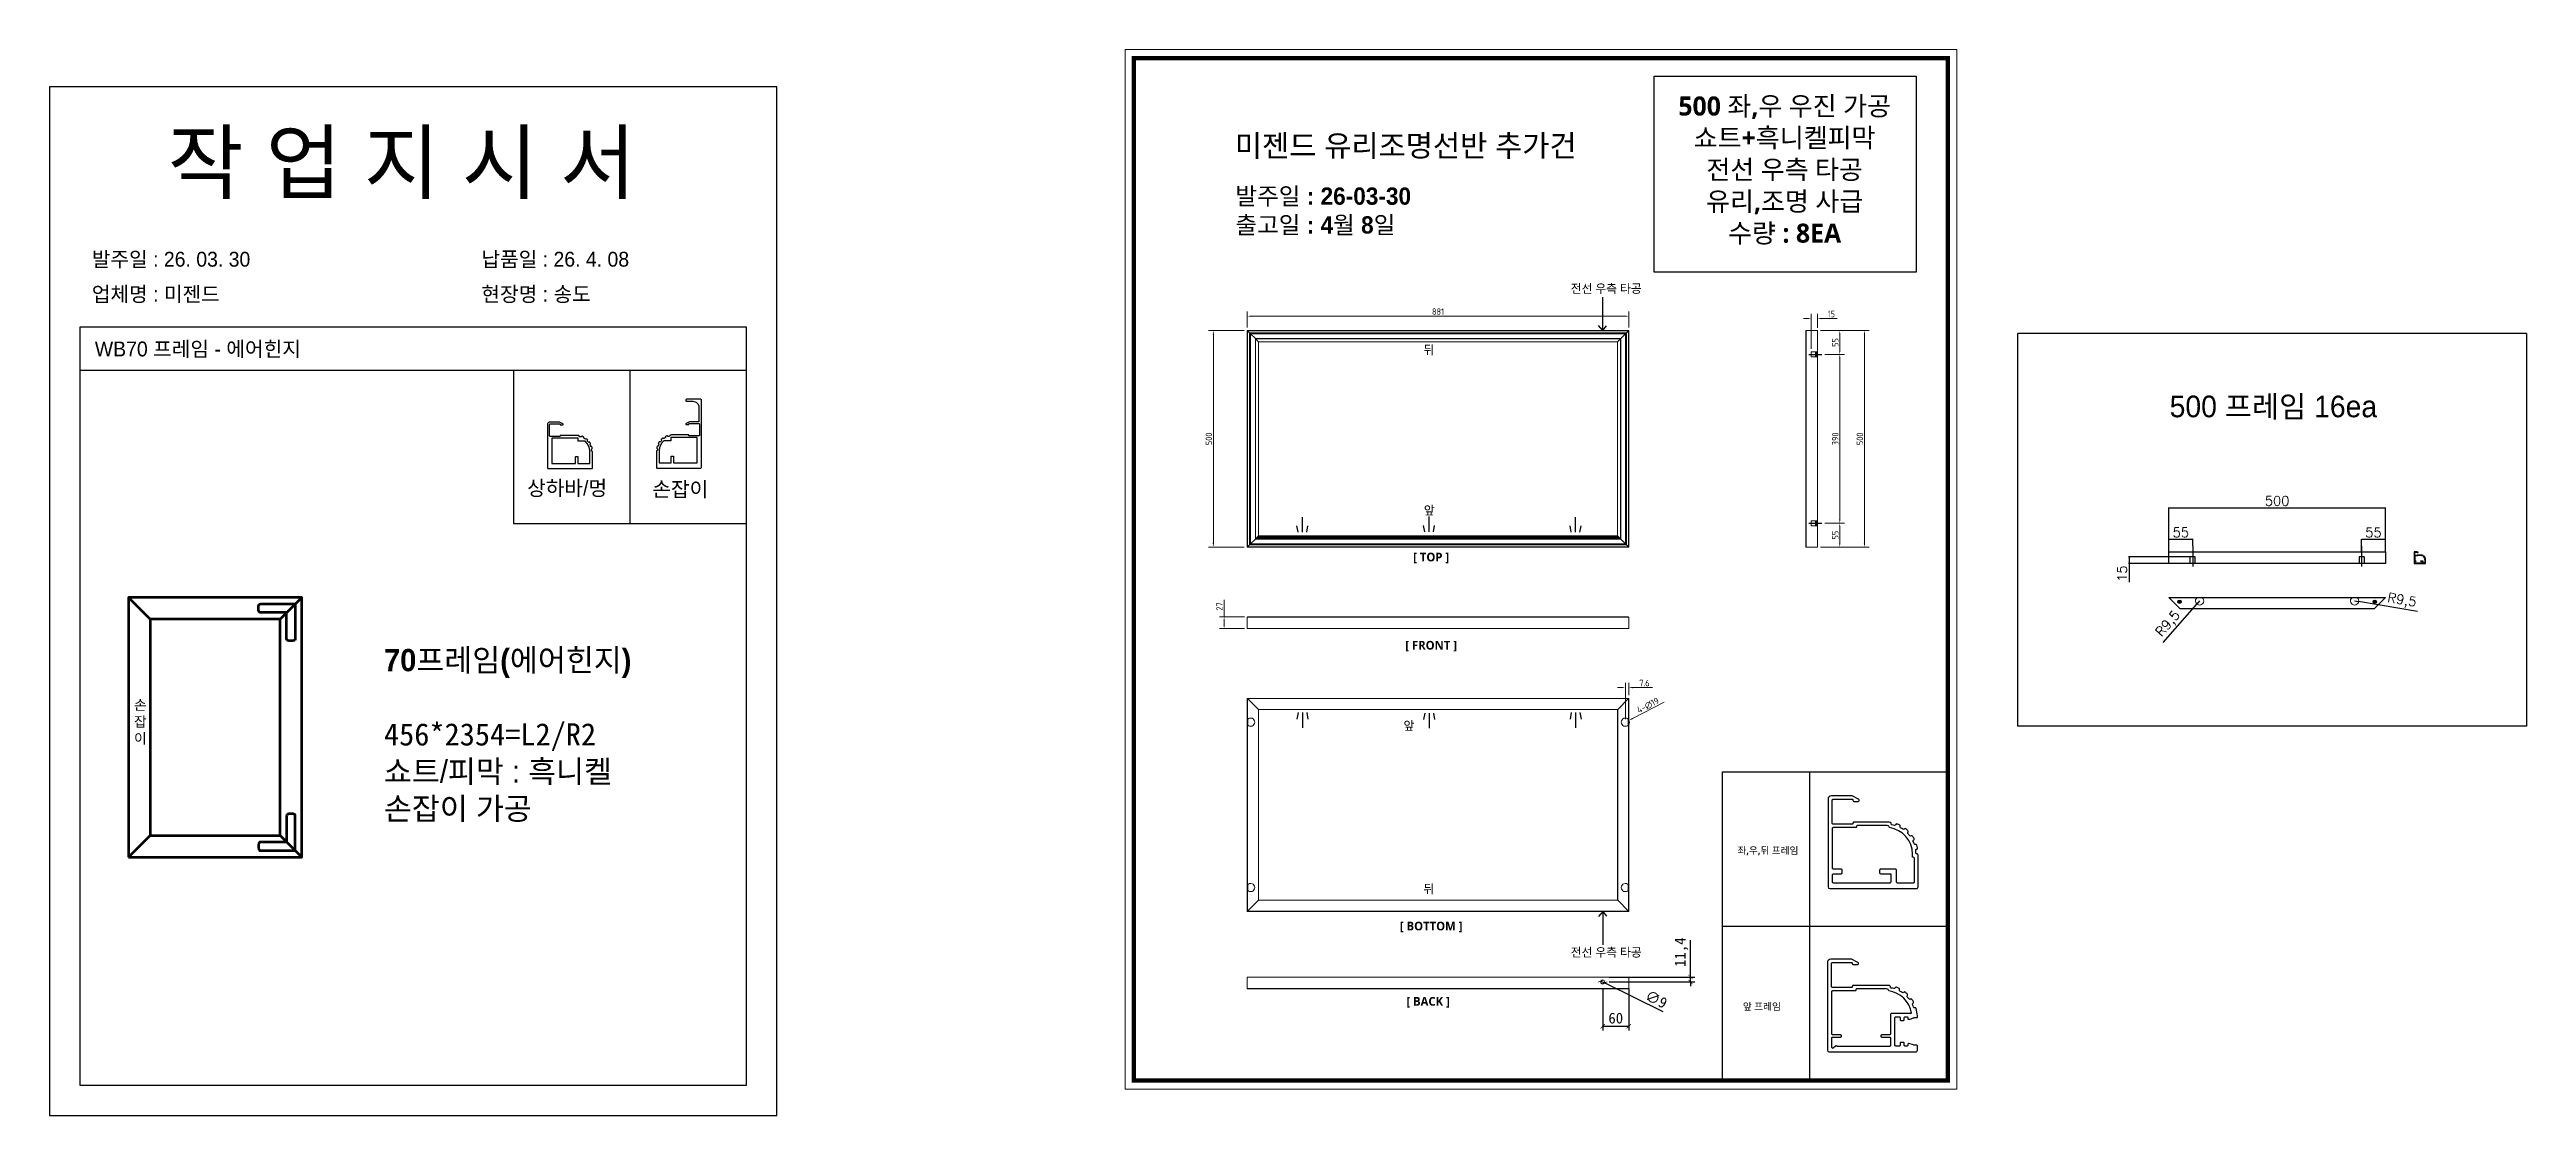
# Model space of a CAD drawing. Header units: millimetres. Extents: x -44117 to 256353, y -2095463 to 65325.
# Drawn here: x 119147 to 124869, y -827503 to -825041 of the extents above; entities that cross this region are included whole.
import ezdxf

# ---------------------------------------------------------------- set-up
doc = ezdxf.new("R2010")
doc.units = ezdxf.units.MM
doc.header["$LTSCALE"] = 10
doc.linetypes.add('CENTER', pattern=[50.8, 31.75, -6.35, 6.35, -6.35])
doc.layers.add('BOX1', color=7, linetype='Continuous', lineweight=0)
doc.layers.add('Layer1', color=7, linetype='Continuous', lineweight=70)
doc.layers.add('CENTER', color=4, linetype='CENTER')
doc.layers.add('기본레이어', color=7, linetype='Continuous')
doc.styles.add('Dim-NS', font='isocp.shx', dxfattribs={"bigfont": 'whgtxt.shx'})
doc.styles.add('굴림', font='txt.shx')
doc.styles.add('새굴림', font='Gulim.ttf')
doc.dimstyles.new('D-15', dxfattribs={"dimtxt": 15, "dimasz": 9, "dimexe": 11, "dimexo": 7, "dimgap": 3, "dimtad": 1, "dimzin": 9, "dimdsep": 46, "dimtxsty": 'Dim-NS', "dimcen": 0, "dimclrd": 105, "dimclre": 105, "dimclrt": 2, "dimazin": 2, "dimtfac": 1, "dimtofl": 0, "dimtmove": 0, "dimatfit": 3, "dimfxl": 0, "dimlwd": 13, "dimlwe": 13, "dimarcsym": 0})
doc.dimstyles.new('ISO-25', dxfattribs={"dimtxt": 2.5, "dimasz": 2.5, "dimexe": 1, "dimexo": 1, "dimtad": 1, "dimtxsty": 'Standard', "dimblk": 'ARCHTICK', "dimcen": 2.5, "dimadec": 0, "dimazin": 0, "dimtfac": 1, "dimtmove": 0, "dimatfit": 3, "dimfxl": 0, "dimarcsym": 0})

msp = doc.modelspace()

# ---------------------------------------------------------------- texts
at = {"color": 7, "style": '새굴림'}
for s, p in [('미젠드 유리조명선반 추가건', (121885.28698, -825287.90397)), ('500 프레임 16ea', (124044.45293, -825890.26115))]:
    msp.add_text(s, height=50, dxfattribs=at).set_placement(p)
for s, insert, char_height, width, attachment_point in [('{\\fMalgun Gothic|b1|i0|c129|p50;500 좌,우 우진 가공 \\P쇼트+흑니켈피막\\P전선 우측 타공\\P유리,조명 사급\\P수량 : 8EA}', (123155.12212, -825320.42635), 44.0402492, 1306.6472673, 5), ('{\\fMalgun Gothic|b1|i0|c129|p50;뒤}', (122320.82746, -825724.65977), 20, 1095.6844389, 1), ('{\\fMalgun Gothic|b1|i0|c129|p50;앞}', (122321.71006, -826095.31386), 20, 1095.6844389, 1), ('{\\fMalgun Gothic|b1|i0|c129|p50;[ TOP ]}', (122338.60244, -826215.42065), 20, 170.0372447, 5), ('{\\fMalgun Gothic|b1|i0|c129|p50;[ FRONT ]}', (122338.60244, -826419.11297), 20, 170.0372447, 5), ('{\\fMalgun Gothic|b1|i0|c129|p50;앞}', (122274.74158, -826592.8153), 20, 1095.6844389, 1), ('{\\fMalgun Gothic|b1|i0|c129|p50;좌,우,뒤 프레임}', (123116.56847, -826892.49809), 16, 223.7220409, 5), ('{\\fMalgun Gothic|b1|i0|c129|p50;뒤}', (122320.82746, -826970.18072), 20, 1095.6844389, 1), ('{\\fMalgun Gothic|b1|i0|c129|p50;[ BOTTOM ]}', (122338.60244, -827067.82707), 20, 170.0372447, 5), ('{\\fMalgun Gothic|b1|i0|c129|p50;[ BACK ]}', (122331.47135, -827241.80101), 20, 279.6525512, 5), ('{\\fMalgun Gothic|b1|i0|c129|p50;앞 프레임}', (123102.59617, -827252.28475), 16, 223.7220409, 5)]:
    msp.add_mtext(s, dxfattribs=dict(insert=insert, char_height=char_height, width=width, attachment_point=attachment_point))
at = {"attachment_point": 1}
for s, width, gutter_width, heights, insert, char_height in [('{\\fGulim|b0|i0|c129|p50;작 업 지 시 서}', 3307.3198183, 12.5, [-155.84554], (119420.0617, -825231.32422), 140), ('{\\f굴림|b1|i0|c129|p50;발주일 : 26-03-30\\P출고일 : 4월 8일}', 12072.7918459, 155.2668, [-112.11953], (121886.3984, -825359.44298), 39.9257485), ('{\\fGulim|b0|i0|c129|p50;발주일 : 26. 03. 30}', 3307.3198183, 12.5, [38.18216], (119244.85234, -825508.04464), 34.3), ('{\\fGulim|b0|i0|c129|p50;납품일 : 26. 4. 08}', 3307.3198183, 12.5, [37.67976], (120144.83032, -825508.04464), 34.3), ('{\\fGulim|b0|i0|c129|p50;업체명 : 미젠드}', 3307.3198183, 12.5, [36.11279], (119244.85234, -825588.70081), 34.3), ('{\\fGulim|b0|i0|c129|p50;현장명 : 송도}', 3307.3198183, 12.5, [38.2735], (120144.83032, -825588.70081), 34.3), ('{\\fGulim|b0|i0|c129|p50;WB70 프레임 - 에어힌지}', 3307.3198183, 12.5, [-38.22783], (119251.89454, -825715.36691), 34.3), ('{\\fGulim|b0|i0|c129|p50;상하바/멍}', 3307.3198183, 12.5, [-41.60759], (120250.42287, -826036.89288), 34.3), ('{\\fGulim|b0|i0|c129|p50;손잡이}', 3307.3198183, 12.5, [-38.18216], (120539.49801, -826039.37964), 34.3), ('{\\fGulim|b1|i0|c129|p50;70프레임(에어힌지)}\\P\\P456*2354=L2/R2\\P{\\fGulim|b0|i0|c129|p50;쇼트/피막 : 흑니켈\\P손잡이 가공}', 3307.3198183, 12.5, [779.44612], (119919.704, -826425.50442), 51.45), ('{\\fGulim|b0|i0|c129|p50;손\\P잡\\P이}', 291.2862081, 12.5, [-105.28252], (119342.39724, -826543.25429), 23.205)]:
    msp.add_mtext_dynamic_manual_height_columns(s, width=width, gutter_width=gutter_width, heights=heights, dxfattribs=dict(at, insert=insert, char_height=char_height))
at = {"color": 1, "char_height": 20, "width": 593.3877721, "attachment_point": 5}
for insert in [(122743.01345, -825594.20591), (122743.01345, -827127.50167)]:
    msp.add_mtext('{\\fMalgun Gothic|b1|i0|c129|p50;전선 우측 타공}', dxfattribs=dict(at, insert=insert))

# ---------------------------------------------------------------- blocks, each defined once
blk = doc.blocks.new('*D5435')
at = {"layer": 'Defpoints', "color": 0}
for p in [(123237.8, -825690.1), (123237.8, -826190.1), (123339.5, -826190.1)]:
    blk.add_point(p, dxfattribs=at)
at = {"layer": '기본레이어', "color": 105, "linetype": 'ByBlock', "lineweight": 13}
for p, q in [((123244.8, -825690.1), (123350.5, -825690.1)), ((123339.5, -825699.1), (123339.5, -826181.1)), ((123244.8, -826190.1), (123350.5, -826190.1))]:
    blk.add_line(p, q, dxfattribs=at)
at = {"layer": '기본레이어', "color": 105}
for points in [[(123341, -825699.1), (123338, -825699.1), (123339.5, -825690.1)], [(123338, -826181.1), (123341, -826181.1), (123339.5, -826190.1)]]:
    blk.add_solid(points, dxfattribs=at)
at = {"layer": '기본레이어', "color": 2, "insert": (123329, -825940.1), "char_height": 15, "attachment_point": 5, "rotation": 90, "style": 'Dim-NS'}
blk.add_mtext('500', dxfattribs=at)
blk = doc.blocks.new('*D5436')
at = {"layer": 'Defpoints', "color": 0}
for p in [(123230.8, -825690.1), (123282.5, -825690.1), (123241.3, -825745.1)]:
    blk.add_point(p, dxfattribs=at)
at = {"layer": '기본레이어', "color": 105, "linetype": 'ByBlock', "lineweight": 13}
for p, q in [((123237.8, -825690.1), (123293.5, -825690.1)), ((123282.5, -825736.1), (123282.5, -825699.1)), ((123248.3, -825745.1), (123293.5, -825745.1))]:
    blk.add_line(p, q, dxfattribs=at)
at = {"layer": '기본레이어', "color": 105}
for points in [[(123284, -825699.1), (123281, -825699.1), (123282.5, -825690.1)], [(123281, -825736.1), (123284, -825736.1), (123282.5, -825745.1)]]:
    blk.add_solid(points, dxfattribs=at)
at = {"layer": '기본레이어', "color": 2, "insert": (123272, -825717.6), "char_height": 15, "attachment_point": 5, "rotation": 90, "style": 'Dim-NS'}
blk.add_mtext('55', dxfattribs=at)
blk = doc.blocks.new('*D5437')
at = {"layer": 'Defpoints', "color": 0}
for p in [(123241.3, -825745.1), (123282.5, -825745.1), (123241.3, -826135.1)]:
    blk.add_point(p, dxfattribs=at)
at = {"layer": '기본레이어', "color": 105, "linetype": 'ByBlock', "lineweight": 13}
for p, q in [((123248.3, -825745.1), (123293.5, -825745.1)), ((123282.5, -826126.1), (123282.5, -825754.1)), ((123248.3, -826135.1), (123293.5, -826135.1))]:
    blk.add_line(p, q, dxfattribs=at)
at = {"layer": '기본레이어', "color": 105}
for points in [[(123284, -825754.1), (123281, -825754.1), (123282.5, -825745.1)], [(123281, -826126.1), (123284, -826126.1), (123282.5, -826135.1)]]:
    blk.add_solid(points, dxfattribs=at)
at = {"layer": '기본레이어', "color": 2, "insert": (123272, -825940.1), "char_height": 15, "attachment_point": 5, "rotation": 90, "style": 'Dim-NS'}
blk.add_mtext('390', dxfattribs=at)
blk = doc.blocks.new('*D5438')
at = {"layer": 'Defpoints', "color": 0}
for p in [(123241.3, -826135.1), (123282.5, -826135.1), (123230.8, -826190.1)]:
    blk.add_point(p, dxfattribs=at)
at = {"layer": '기본레이어', "color": 105, "linetype": 'ByBlock', "lineweight": 13}
for p, q in [((123248.3, -826135.1), (123293.5, -826135.1)), ((123282.5, -826181.1), (123282.5, -826144.1)), ((123237.8, -826190.1), (123293.5, -826190.1))]:
    blk.add_line(p, q, dxfattribs=at)
at = {"layer": '기본레이어', "color": 105}
for points in [[(123284, -826144.1), (123281, -826144.1), (123282.5, -826135.1)], [(123281, -826181.1), (123284, -826181.1), (123282.5, -826190.1)]]:
    blk.add_solid(points, dxfattribs=at)
at = {"layer": '기본레이어', "color": 2, "insert": (123272, -826162.6), "char_height": 15, "attachment_point": 5, "rotation": 90, "style": 'Dim-NS'}
blk.add_mtext('55', dxfattribs=at)
blk = doc.blocks.new('*D5439')
at = {"layer": 'Defpoints', "color": 0}
for p in [(123231.3, -825662.2), (123231.3, -825690.6), (123216.3, -825739.4)]:
    blk.add_point(p, dxfattribs=at)
at = {"layer": '기본레이어', "color": 105, "linetype": 'ByBlock', "lineweight": 13}
for p, q in [((123216.3, -825732.4), (123216.3, -825651.2)), ((123231.3, -825683.6), (123231.3, -825651.2)), ((123207.3, -825662.2), (123198.3, -825662.2)), ((123240.3, -825662.2), (123276.7, -825662.2))]:
    blk.add_line(p, q, dxfattribs=at)
at = {"layer": '기본레이어', "color": 105}
for points in [[(123207.3, -825663.7), (123207.3, -825660.7), (123216.3, -825662.2)], [(123240.3, -825660.7), (123240.3, -825663.7), (123231.3, -825662.2)]]:
    blk.add_solid(points, dxfattribs=at)
at = {"layer": '기본레이어', "color": 2, "insert": (123263, -825651.7), "char_height": 15, "attachment_point": 5, "style": 'Dim-NS'}
blk.add_mtext('15', dxfattribs=at)
blk = doc.blocks.new('*D5440')
at = {"layer": 'Defpoints', "color": 0}
for p in [(121860.4, -826351.6), (121914.5, -826351.6), (121914.5, -826378.6)]:
    blk.add_point(p, dxfattribs=at)
at = {"layer": '기본레이어', "color": 105, "lineweight": 13}
for p, q in [((121860.4, -826351.6), (121860.4, -826312.3)), ((121907.5, -826351.6), (121849.4, -826351.6)), ((121907.5, -826378.6), (121849.4, -826378.6)), ((121860.4, -826369.6), (121860.4, -826360.6))]:
    blk.add_line(p, q, dxfattribs=at)
at = {"layer": '기본레이어', "color": 105}
for points in [[(121861.9, -826360.6), (121858.9, -826360.6), (121860.4, -826351.6)], [(121858.9, -826369.6), (121861.9, -826369.6), (121860.4, -826378.6)]]:
    blk.add_solid(points, dxfattribs=at)
at = {"layer": '기본레이어', "color": 2, "insert": (121849.9, -826327.4), "char_height": 15, "attachment_point": 5, "rotation": 90, "style": 'Dim-NS'}
blk.add_mtext('27', dxfattribs=at)
blk = doc.blocks.new('*D5441')
at = {"layer": 'Defpoints', "color": 0}
for p in [(121914, -825690.1), (122795, -825656.8), (122795, -825690.1)]:
    blk.add_point(p, dxfattribs=at)
at = {"layer": '기본레이어', "color": 105, "lineweight": 13}
for p, q in [((121914, -825683.1), (121914, -825645.8)), ((122795, -825683.1), (122795, -825645.8)), ((121923, -825656.8), (122786, -825656.8))]:
    blk.add_line(p, q, dxfattribs=at)
at = {"layer": '기본레이어', "color": 105}
for points in [[(121923, -825655.3), (121923, -825658.3), (121914, -825656.8)], [(122786, -825658.3), (122786, -825655.3), (122795, -825656.8)]]:
    blk.add_solid(points, dxfattribs=at)
at = {"layer": '기본레이어', "color": 2, "insert": (122354.5, -825646.3), "char_height": 15, "attachment_point": 5, "style": 'Dim-NS'}
blk.add_mtext('881', dxfattribs=at)
blk = doc.blocks.new('*D5442')
at = {"layer": 'Defpoints', "color": 0}
for p in [(121914, -825690.1), (121835.5, -826190.1), (121914, -826190.1)]:
    blk.add_point(p, dxfattribs=at)
at = {"layer": '기본레이어', "color": 105, "lineweight": 13}
for p, q in [((121907, -825690.1), (121824.5, -825690.1)), ((121835.5, -825699.1), (121835.5, -826181.1)), ((121907, -826190.1), (121824.5, -826190.1))]:
    blk.add_line(p, q, dxfattribs=at)
at = {"layer": '기본레이어', "color": 105}
for points in [[(121837, -825699.1), (121834, -825699.1), (121835.5, -825690.1)], [(121834, -826181.1), (121837, -826181.1), (121835.5, -826190.1)]]:
    blk.add_solid(points, dxfattribs=at)
at = {"layer": '기본레이어', "color": 2, "insert": (121825, -825940.1), "char_height": 15, "attachment_point": 5, "rotation": 90, "style": 'Dim-NS'}
blk.add_mtext('500', dxfattribs=at)
blk = doc.blocks.new('*D5443')
at = {"layer": 'Defpoints', "color": 0}
for p in [(122778.9, -826599), (122795.8, -826590.3)]:
    blk.add_point(p, dxfattribs=at)
at = {"layer": '기본레이어', "color": 105, "linetype": 'ByBlock', "lineweight": 13}
blk.add_line((122876.8, -826548.5), (122803.8, -826586.1), dxfattribs=at)
blk.add_arc((122787.4, -826594.6), 9.5, 316.5648, 41.6371, dxfattribs=at)
at = {"layer": '기본레이어', "color": 105}
blk.add_solid([(122803.1, -826584.8), (122804.5, -826587.5), (122795.8, -826590.3)], dxfattribs=at)
at = {"layer": '기본레이어', "color": 2, "insert": (122839.5, -826555.9), "char_height": 15, "attachment_point": 5, "rotation": 27.3178, "style": 'Dim-NS'}
blk.add_mtext('4-∅19', dxfattribs=at)
blk = doc.blocks.new('*D5444')
at = {"layer": 'Defpoints', "color": 0}
for p in [(122795, -826514.8), (122795, -826539.6), (122787.4, -826594.6)]:
    blk.add_point(p, dxfattribs=at)
at = {"layer": '기본레이어', "color": 105, "lineweight": 13}
for p, q in [((122787.4, -826587.6), (122787.4, -826503.8)), ((122795, -826532.6), (122795, -826503.8)), ((122778.4, -826514.8), (122769.4, -826514.8)), ((122804, -826514.8), (122849.7, -826514.8))]:
    blk.add_line(p, q, dxfattribs=at)
at = {"layer": '기본레이어', "color": 105}
for points in [[(122778.4, -826516.3), (122778.4, -826513.3), (122787.4, -826514.8)], [(122804, -826513.3), (122804, -826516.3), (122795, -826514.8)]]:
    blk.add_solid(points, dxfattribs=at)
at = {"layer": '기본레이어', "color": 2, "insert": (122831.3, -826504.3), "char_height": 15, "attachment_point": 5, "style": 'Dim-NS'}
blk.add_mtext('7.6', dxfattribs=at)
blk = doc.blocks.new('_DotSmall')
at = {"color": 0, "linetype": 'ByBlock', "const_width": 0.5}
blk.add_lwpolyline([(-0.0625, 0, 1), (0.0625, 0, 1)], format="xyb", close=True, dxfattribs=at)
blk = doc.blocks.new('*D5445')
at = {"color": 52, "lineweight": -2}
for p, q in [((124042.7, -826200.1), (124042.7, -826098.5)), ((124042.7, -826099.5), (124542.7, -826099.5)), ((124542.7, -826200.1), (124542.7, -826098.5))]:
    blk.add_line(p, q, dxfattribs=at)
at = {"layer": 'Defpoints', "color": 0}
for p in [(124542.7, -826099.5), (124042.7, -826201.1), (124542.7, -826201.1)]:
    blk.add_point(p, dxfattribs=at)
at = {"color": 52, "lineweight": -2, "xscale": 4, "yscale": 4, "zscale": 4, "rotation": 180}
blk.add_blockref('_DotSmall', (124042.7, -826099.5), dxfattribs=at)
at = {"color": 52, "lineweight": -2, "xscale": 4, "yscale": 4, "zscale": 4}
blk.add_blockref('_DotSmall', (124542.7, -826099.5), dxfattribs=at)
at = {"color": 4, "insert": (124292.7, -826083.5), "char_height": 22, "attachment_point": 5, "style": '굴림'}
blk.add_mtext('500', dxfattribs=at)
blk = doc.blocks.new('*D5446')
at = {"color": 52, "lineweight": -2}
for p, q in [((124487.7, -826200.1), (124487.7, -826171.6)), ((124542.7, -826172.6), (124487.7, -826172.6)), ((124542.7, -826200.1), (124542.7, -826171.6))]:
    blk.add_line(p, q, dxfattribs=at)
at = {"layer": 'Defpoints', "color": 0}
for p in [(124487.7, -826172.6), (124487.7, -826201.1), (124542.7, -826201.1)]:
    blk.add_point(p, dxfattribs=at)
at = {"color": 52, "lineweight": -2, "xscale": 4, "yscale": 4, "zscale": 4, "rotation": 180}
blk.add_blockref('_DotSmall', (124487.7, -826172.6), dxfattribs=at)
at = {"color": 52, "lineweight": -2, "xscale": 4, "yscale": 4, "zscale": 4}
blk.add_blockref('_DotSmall', (124542.7, -826172.6), dxfattribs=at)
at = {"color": 4, "insert": (124515.2, -826156.6), "char_height": 22, "attachment_point": 5, "style": '굴림'}
blk.add_mtext('55', dxfattribs=at)
blk = doc.blocks.new('*D5447')
at = {"color": 52, "lineweight": -2}
for p, q in [((124042.7, -826200.1), (124042.7, -826171.3)), ((124097.7, -826172.3), (124042.7, -826172.3)), ((124097.7, -826187.1), (124097.7, -826171.3))]:
    blk.add_line(p, q, dxfattribs=at)
at = {"layer": 'Defpoints', "color": 0}
for p in [(124042.7, -826172.3), (124042.7, -826201.1), (124097.7, -826188.1)]:
    blk.add_point(p, dxfattribs=at)
at = {"color": 52, "lineweight": -2, "xscale": 4, "yscale": 4, "zscale": 4, "rotation": 180}
blk.add_blockref('_DotSmall', (124042.7, -826172.3), dxfattribs=at)
at = {"color": 52, "lineweight": -2, "xscale": 4, "yscale": 4, "zscale": 4}
blk.add_blockref('_DotSmall', (124097.7, -826172.3), dxfattribs=at)
at = {"color": 4, "insert": (124070.2, -826156.3), "char_height": 22, "attachment_point": 5, "style": '굴림'}
blk.add_mtext('55', dxfattribs=at)
blk = doc.blocks.new('*D5448')
at = {"color": 52, "lineweight": -2}
for p, q in [((124091, -826212.9), (123949.6, -826212.9)), ((123950.6, -826212.9), (123950.6, -826227.9)), ((124041.7, -826227.9), (123949.6, -826227.9)), ((123950.6, -826227.9), (123950.6, -826271.2))]:
    blk.add_line(p, q, dxfattribs=at)
at = {"layer": 'Defpoints', "color": 0}
for p in [(124092, -826212.9), (123950.6, -826227.9), (124042.7, -826227.9)]:
    blk.add_point(p, dxfattribs=at)
at = {"color": 52, "lineweight": -2, "xscale": 4, "yscale": 4, "zscale": 4}
for p, rotation in [((123950.6, -826212.9), 90), ((123950.6, -826227.9), 270)]:
    blk.add_blockref('_DotSmall', p, dxfattribs=dict(at, rotation=rotation))
at = {"color": 4, "insert": (123934.6, -826251.5), "char_height": 22, "attachment_point": 5, "rotation": 90, "style": '굴림'}
blk.add_mtext('15', dxfattribs=at)
blk = doc.blocks.new('*D5449')
at = {"color": 52, "lineweight": -2}
for p in [(124471.7, -826314.6), (124617.2, -826339.2)]:
    blk.add_line(p, (124481, -826316.2), dxfattribs=at)
at = {"layer": 'Defpoints', "color": 0}
for p in [(124471.7, -826314.6), (124481, -826316.2)]:
    blk.add_point(p, dxfattribs=at)
at = {"color": 52, "lineweight": -2, "xscale": 4, "yscale": 4, "zscale": 4, "rotation": 170.4040369773047}
blk.add_blockref('_DotSmall', (124481, -826316.2), dxfattribs=at)
at = {"color": 4, "insert": (124580.9, -826314.9), "char_height": 22, "attachment_point": 5, "rotation": 350.404, "style": '굴림'}
blk.add_mtext('R9,5', dxfattribs=at)
blk = doc.blocks.new('*D5450')
at = {"color": 52, "lineweight": -2}
for p in [(124029.1, -826410.2), (124113.7, -826314.6)]:
    blk.add_line(p, (124107.4, -826321.7), dxfattribs=at)
at = {"layer": 'Defpoints', "color": 0}
for p in [(124107.4, -826321.7), (124113.7, -826314.6)]:
    blk.add_point(p, dxfattribs=at)
at = {"color": 52, "lineweight": -2, "xscale": 4, "yscale": 4, "zscale": 4, "rotation": 48.50864530420677}
blk.add_blockref('_DotSmall', (124107.4, -826321.7), dxfattribs=at)
at = {"color": 4, "insert": (124042.2, -826368.5), "char_height": 22, "attachment_point": 5, "rotation": 48.5086, "style": '굴림'}
blk.add_mtext('R9,5', dxfattribs=at)
blk = doc.blocks.new('_ArchTick')
at = {"color": 0, "linetype": 'ByBlock', "const_width": 0.15}
blk.add_lwpolyline([(-0.5, -0.5), (0.5, 0.5)], dxfattribs=at)
blk = doc.blocks.new('*D5451')
at = {"color": 0, "lineweight": -2}
for p, q in [((122735, -827209.8), (122735, -827307.1)), ((122795, -827209.8), (122795, -827307.1)), ((122735, -827297.1), (122795, -827297.1))]:
    blk.add_line(p, q, dxfattribs=at)
at = {"layer": 'Defpoints', "color": 0}
for p in [(122735, -827194.8), (122795, -827194.8), (122795, -827297.1)]:
    blk.add_point(p, dxfattribs=at)
at = {"color": 0, "lineweight": -2, "xscale": 10, "yscale": 10, "zscale": 10, "rotation": 180}
blk.add_blockref('_ArchTick', (122735, -827297.1), dxfattribs=at)
at = {"color": 0, "lineweight": -2, "xscale": 10, "yscale": 10, "zscale": 10}
blk.add_blockref('_ArchTick', (122795, -827297.1), dxfattribs=at)
at = {"color": 0, "insert": (122765, -827278.4), "char_height": 25, "attachment_point": 5}
blk.add_mtext('60', dxfattribs=at)
blk = doc.blocks.new('*D5452')
at = {"color": 0, "lineweight": -2}
for p, q in [((122937.7, -827183.4), (122937.7, -827098.4)), ((122750, -827183.4), (122947.7, -827183.4)), ((122750, -827194.8), (122947.7, -827194.8)), ((122937.7, -827194.8), (122937.7, -827183.4)), ((122937.7, -827194.8), (122937.7, -827204.8))]:
    blk.add_line(p, q, dxfattribs=at)
at = {"layer": 'Defpoints', "color": 0}
for p in [(122735, -827183.4), (122735, -827194.8), (122937.7, -827183.4)]:
    blk.add_point(p, dxfattribs=at)
at = {"color": 0, "lineweight": -2, "xscale": 10, "yscale": 10, "zscale": 10}
for p, rotation in [((122937.7, -827183.4), 270), ((122937.7, -827194.8), 90)]:
    blk.add_blockref('_ArchTick', p, dxfattribs=dict(at, rotation=rotation))
at = {"color": 0, "insert": (122916.9, -827125.9), "char_height": 25, "attachment_point": 5, "rotation": 90}
blk.add_mtext('11,4', dxfattribs=at)
blk = doc.blocks.new('*D5453')
at = {"color": 0, "lineweight": -2}
for p, q in [((122730.9, -827192.8), (122730.9, -827192.8)), ((122730.9, -827192.8), (122739, -827196.8)), ((122874.6, -827263.7), (122739, -827196.8))]:
    blk.add_line(p, q, dxfattribs=at)
at = {"layer": 'Defpoints', "color": 0}
for p in [(122730.9, -827192.8), (122739, -827196.8)]:
    blk.add_point(p, dxfattribs=at)
at = {"color": 0, "lineweight": -2, "xscale": 10, "yscale": 10, "zscale": 10}
for p, rotation in [((122730.9, -827192.8), 333.73302993993), ((122739, -827196.8), 153.7330299399299)]:
    blk.add_blockref('_ArchTick', p, dxfattribs=dict(at, rotation=rotation))
at = {"color": 0, "insert": (122858.6, -827234.9), "char_height": 25, "attachment_point": 5, "rotation": 333.733}
blk.add_mtext('∅9', dxfattribs=at)

# ---------------------------------------------------------------- dimensions: what is measured, and where the dimension line sits
at = {"color": 7}
for base, p1, p2, angle, picture, middle in [((124542.6652, -826099.54487), (124042.6652, -826201.0752), (124542.6652, -826201.0752), 180, '*D5445', (124292.6652, -826083.54487)), ((124042.6652, -826172.34621), (124097.6652, -826188.07683), (124042.6652, -826201.0752), 180, '*D5447', (124070.1652, -826156.34621)), ((124487.6652, -826172.59621), (124542.6652, -826201.0752), (124487.6652, -826201.0752), 180, '*D5446', (124515.1652, -826156.59621)), ((123950.58395, -826227.8752), (124091.9652, -826212.8752), (124042.6652, -826227.8752), 90, '*D5448', (123934.58395, -826251.54187))]:
    dim = msp.add_linear_dim(base=base, p1=p1, p2=p2, angle=angle, dimstyle='ISO-25', override={"dimtxt": 22, "dimasz": 4, "dimgap": 5, "dimdec": 4, "dimtxsty": '굴림', "dimblk": 'DotSmall', "dimclrd": 52, "dimclre": 52, "dimclrt": 4, "dimadec": 8, "dimazin": 2, "dimtdec": 4, "dimtix": 0, "dimarcsym": 1}, dxfattribs=at)
    dim.commit()
    dim.dimension.update_dxf_attribs({"geometry": picture, "text_midpoint": middle})
for center, mpoint, picture, middle in [((124113.6652, -826314.56666), (124107.37138, -826321.68269), '*D5450', (124055.51255, -826380.31626)), ((124471.6652, -826314.56666), (124481.03227, -826316.1503), '*D5449', (124577.89695, -826332.52672))]:
    dim = msp.add_radius_dim(center=center, mpoint=mpoint, dimstyle='ISO-25', override={"dimtxt": 22, "dimasz": 4, "dimgap": 5, "dimdec": 4, "dimtxsty": '굴림', "dimblk": 'DotSmall', "dimclrd": 52, "dimclre": 52, "dimclrt": 4, "dimadec": 8, "dimazin": 2, "dimtdec": 4, "dimtix": 0, "dimarcsym": 1}, dxfattribs=at)
    dim.commit()
    dim.dimension.update_dxf_attribs({"geometry": picture, "text_midpoint": middle, "dimtype": 164})
dim = msp.add_linear_dim(base=(122937.69611, -827183.43865), p1=(122734.97716, -827194.83865), p2=(122734.97716, -827183.43865), angle=90, dimstyle='ISO-25', override={"dimscale": 10, "dimasz": 1, "dimexo": 1.5})
dim.commit()
dim.dimension.update_dxf_attribs({"geometry": '*D5452', "text_midpoint": (122916.86278, -827125.93865)})
dim = msp.add_diameter_dim_2p(p1=(122730.94182, -827192.84716), p2=(122739.01249, -827196.83015), dimstyle='ISO-25', override={"dimscale": 10, "dimasz": 1, "dimexo": 1.5})
dim.commit()
dim.dimension.update_dxf_attribs({"geometry": '*D5453', "text_midpoint": (122850.26336, -827251.73398), "dimtype": 163})
dim = msp.add_linear_dim(base=(122794.97715, -827297.11992), p1=(122734.97716, -827194.83865), p2=(122794.97715, -827194.83865), dimstyle='ISO-25', override={"dimscale": 10, "dimasz": 1, "dimexo": 1.5})
dim.commit()
dim.dimension.update_dxf_attribs({"geometry": '*D5451', "text_midpoint": (122764.97715, -827278.36992)})
at = {"layer": '기본레이어'}
for base, p1, p2, override, picture, middle in [((122794.97715, -825656.77666), (121913.97716, -825690.08499), (122794.97715, -825690.08499), {"dimtfill": 0}, '*D5441', (122354.47716, -825646.27666)), ((123231.25619, -825662.18438), (123216.25619, -825739.38501), (123231.25619, -825690.58499), {"dimfxl": 100}, '*D5439', (123262.97048, -825651.68438))]:
    dim = msp.add_linear_dim(base=base, p1=p1, p2=p2, dimstyle='D-15', override=override, dxfattribs=at)
    dim.commit()
    dim.dimension.update_dxf_attribs({"geometry": picture, "text_midpoint": middle})
for base, p1, p2, override, picture, middle in [((121835.52206, -826190.08499), (121913.97716, -825690.08499), (121913.97716, -826190.08499), {"dimtfill": 0}, '*D5442', (121825.02206, -825940.08499)), ((123282.48172, -825690.08512), (123241.25619, -825745.085), (123230.76718, -825690.08512), {"dimfxl": 100}, '*D5436', (123271.98172, -825717.58506)), ((123339.52123, -826190.08512), (123237.76718, -825690.08512), (123237.76718, -826190.08512), {"dimfxl": 100, "dimtfill": 0}, '*D5435', (123329.02123, -825940.08512)), ((123282.48172, -825745.085), (123241.25619, -826135.08499), (123241.25619, -825745.085), {"dimfxl": 100}, '*D5437', (123271.98172, -825940.08499)), ((123282.48172, -826135.08499), (123230.75619, -826190.085), (123241.25619, -826135.08499), {"dimfxl": 100}, '*D5438', (123271.98172, -826162.58499))]:
    dim = msp.add_linear_dim(base=base, p1=p1, p2=p2, angle=90, dimstyle='D-15', override=override, dxfattribs=at)
    dim.commit()
    dim.dimension.update_dxf_attribs({"geometry": picture, "text_midpoint": middle})
dim = msp.add_linear_dim(base=(121860.35357, -826351.5781), p1=(121914.47716, -826378.57648), p2=(121914.47716, -826351.5781), angle=90, dimstyle='D-15', dxfattribs=at)
dim.commit()
dim.dimension.update_dxf_attribs({"geometry": '*D5440', "text_midpoint": (121849.85357, -826327.43524)})
dim = msp.add_linear_dim(base=(122794.97715, -826514.833), p1=(122787.37716, -826594.63919), p2=(122794.97715, -826539.63919), dimstyle='D-15', dxfattribs=at)
dim.commit()
dim.dimension.update_dxf_attribs({"geometry": '*D5444', "text_midpoint": (122831.33429, -826504.333)})
dim = msp.add_diameter_dim_2p(p1=(122778.93665, -826598.99899), p2=(122795.81766, -826590.27939), text='4-<>', dimstyle='D-15', override={"dimfxl": 100}, dxfattribs=at)
dim.commit()
dim.dimension.update_dxf_attribs({"geometry": '*D5443', "text_midpoint": (122839.48425, -826555.90615)})

# ---------------------------------------------------------------- linework, layer by layer
at = {"color": 1}
for p, q in [((122734.96381, -825690.05209), (122734.96381, -825613.08532)), ((122734.96381, -825690.05209), (122725.06603, -825677.96008)), ((122734.96381, -825690.08499), (122744.00331, -825678.83411)), ((122734.96381, -827031.6555), (122725.06603, -827043.7475)), ((122734.96381, -827031.62259), (122744.00331, -827042.87347)), ((122734.96381, -827031.6555), (122734.96381, -827108.62226))]:
    msp.add_line(p, q, dxfattribs=at)
for p, q in [((120757.25509, -825682.33143), (119217.25509, -825682.33143)), ((120757.25509, -825782.33143), (119217.25509, -825782.33143)), ((120487.97531, -825782.33143), (120487.97531, -826135.34999))]:
    msp.add_line(p, q)
at = {"color": 7}
for p, q in [((121914.47716, -825690.58499), (121913.97716, -825690.08499)), ((122794.47715, -825690.58499), (122794.97715, -825690.08499)), ((124868.63038, -825697.1156), (123693.80259, -825697.1156)), ((121914.47716, -826189.58499), (121913.97716, -826190.08499)), ((122794.47715, -826189.58499), (122794.97715, -826190.08499)), ((124042.6652, -826227.8752), (124042.6652, -826201.0752)), ((124042.6652, -826201.0752), (124542.6652, -826201.0752)), ((124103.3652, -826212.8752), (124091.9652, -826212.8752)), ((124091.9652, -826227.8752), (124091.9652, -826212.8752)), ((124103.3652, -826227.8752), (124103.3652, -826212.8752)), ((124493.3652, -826212.8752), (124481.9652, -826212.8752)), ((124481.9652, -826212.8752), (124481.9652, -826227.8752)), ((124493.3652, -826212.8752), (124493.3652, -826227.8752)), ((124542.6652, -826201.0752), (124542.6652, -826227.8752)), ((124542.6652, -826227.8752), (124042.6652, -826227.8752)), ((124042.6652, -826306.96667), (124542.6652, -826306.96667)), ((124042.6652, -826306.96667), (124068.6652, -826332.96667)), ((124516.6652, -826332.96667), (124068.6652, -826332.96667)), ((124516.6652, -826332.96667), (124542.6652, -826306.96667)), ((124868.63038, -826603.64405), (123693.80259, -826603.64405)), ((123212.52189, -826709.01097), (123212.52189, -827422.07573)), ((123011.91509, -827065.54335), (123532.35896, -827065.54335))]:
    msp.add_line(p, q, dxfattribs=at)
at = {"color": 7, "linetype": 'Continuous', "lineweight": 15}
for p, q in [((121913.97716, -825690.08499), (122794.97715, -825690.08499)), ((121913.97716, -826190.08499), (121913.97716, -825690.08499)), ((121914.47716, -825690.58499), (122794.47715, -825690.58499)), ((121914.47716, -825690.58499), (121919.14301, -825695.25084)), ((121914.47716, -826189.58499), (121914.47716, -825690.58499)), ((121919.14301, -825695.25084), (122789.8113, -825695.25084)), ((121919.14301, -826184.91914), (121919.14301, -825695.25084)), ((121919.21042, -825695.31828), (122789.74389, -825695.31828)), ((121919.21042, -825695.31828), (121920.94459, -825697.05242)), ((121919.21042, -826184.85171), (121919.21042, -825695.31828)), ((121920.94459, -825697.05242), (122788.00972, -825697.05242)), ((121920.94459, -826183.11756), (121920.94459, -825697.05242)), ((121921.17717, -825697.28499), (121932.52753, -825708.63536)), ((121921.17717, -825697.28499), (122787.77714, -825697.28499)), ((121921.17717, -826182.88499), (121921.17717, -825697.28499)), ((121932.52753, -825708.63536), (122776.42678, -825708.63536)), ((121932.52753, -826171.53463), (121932.52753, -825708.63536)), ((122776.42678, -825708.63536), (122787.77714, -825697.28499)), ((122776.42678, -825708.63536), (122776.42678, -826171.53463)), ((122787.77714, -825697.28499), (122787.77714, -826182.88499)), ((122788.00972, -825697.05242), (122789.74389, -825695.31828)), ((122788.00972, -825697.05242), (122788.00972, -826183.11756)), ((122789.74389, -825695.31828), (122789.74389, -826184.85171)), ((122789.8113, -825695.25084), (122794.47715, -825690.58499)), ((122789.8113, -825695.25084), (122789.8113, -826184.91914)), ((122794.47715, -825690.58499), (122794.47715, -826189.58499)), ((122794.97715, -825690.08499), (122794.97715, -826190.08499)), ((123204.25782, -825690.58499), (123204.25782, -826189.585)), ((123230.75619, -825690.08499), (123204.75782, -825690.08499)), ((123204.75782, -825690.08499), (123204.75782, -826190.085)), ((123230.75619, -825690.08499), (123230.75619, -825739.38501)), ((123231.25619, -825690.58499), (123231.25619, -825738.77311)), ((121932.99462, -825709.10245), (122775.95969, -825709.10245)), ((121932.99462, -825709.10245), (121939.94426, -825716.05211)), ((121932.99462, -826171.06753), (121932.99462, -825709.10245)), ((121939.94426, -825716.05211), (122769.01005, -825716.05211)), ((121939.94426, -826164.11788), (121939.94426, -825716.05211)), ((121939.97716, -825716.08498), (122768.97715, -825716.08498)), ((121939.97716, -826164.08499), (121939.97716, -825716.08498)), ((122768.97715, -825716.08498), (122768.97715, -826164.08499)), ((122769.01005, -825716.05211), (122775.95969, -825709.10245)), ((122769.01005, -825716.05211), (122769.01005, -826164.11788)), ((122775.95969, -825709.10245), (122775.95969, -826171.06753)), ((123216.25619, -825750.78499), (123216.25619, -825739.38501)), ((123230.75619, -825739.38501), (123216.25619, -825739.38501)), ((123216.25619, -825750.78499), (123230.75619, -825750.78499)), ((123226.05782, -825739.38501), (123226.05782, -825741.0489)), ((123226.05782, -825749.1211), (123226.05782, -825741.0489)), ((123226.05782, -825749.1211), (123226.05782, -825750.78499)), ((123226.35782, -825740.46331), (123226.75782, -825740.46331)), ((123226.75782, -825749.70668), (123226.35782, -825749.70668)), ((123227.05782, -825739.38501), (123227.05782, -825741.0489)), ((123227.05782, -825741.0489), (123227.05782, -825749.1211)), ((123227.05782, -825749.1211), (123227.05782, -825750.78499)), ((123229.55782, -825750.78499), (123229.55782, -825739.38501)), ((123230.75619, -825750.78499), (123230.75619, -826129.385)), ((123231.25619, -825751.39689), (123231.25619, -825738.77311)), ((123231.25619, -825751.39689), (123231.25619, -826128.7731)), ((121939.94426, -826164.11788), (121932.99462, -826171.06753)), ((121937.45171, -826166.61045), (121939.94426, -826164.11788)), ((122775.95969, -826171.06753), (122769.01005, -826164.11788)), ((122769.01005, -826164.11788), (122771.5026, -826166.61045)), ((123216.25619, -826140.785), (123216.25619, -826129.385)), ((123230.75619, -826129.385), (123216.25619, -826129.385)), ((123216.25619, -826140.785), (123230.75619, -826140.785)), ((123226.05782, -826129.385), (123226.05782, -826131.04891)), ((123226.05782, -826139.12109), (123226.05782, -826131.04891)), ((123226.05782, -826139.12109), (123226.05782, -826140.785)), ((123226.35782, -826130.46331), (123226.75782, -826130.46331)), ((123226.75782, -826139.70669), (123226.35782, -826139.70669)), ((123227.05782, -826129.385), (123227.05782, -826131.04891)), ((123227.05782, -826131.04891), (123227.05782, -826139.12109)), ((123227.05782, -826139.12109), (123227.05782, -826140.785)), ((123229.55782, -826140.785), (123229.55782, -826129.385)), ((123230.75619, -826140.785), (123230.75619, -826190.085)), ((123231.25619, -826141.39689), (123231.25619, -826128.7731)), ((123231.25619, -826141.39689), (123231.25619, -826189.585)), ((121914.47716, -826189.58499), (121919.14301, -826184.91914)), ((121919.21042, -826184.85171), (121920.94459, -826183.11756)), ((121921.17717, -826182.88499), (121932.52753, -826171.53463)), ((121932.99462, -826171.06753), (121933.48013, -826170.58202)), ((122775.47418, -826170.58202), (122775.95969, -826171.06753)), ((122776.42678, -826171.53463), (122787.77714, -826182.88499)), ((122788.00972, -826183.11756), (122789.74389, -826184.85171)), ((122789.8113, -826184.91914), (122794.47715, -826189.58499)), ((123230.75619, -826190.085), (123204.75782, -826190.085)), ((121913.97716, -826378.07648), (121913.97716, -826352.0781)), ((122794.97715, -826352.0781), (121913.97716, -826352.0781)), ((122794.97715, -826378.07648), (121913.97716, -826378.07648)), ((122794.47715, -826351.5781), (121914.47716, -826351.5781)), ((122794.47715, -826378.57648), (121914.47716, -826378.57648)), ((122794.97715, -826378.07648), (122794.97715, -826352.0781)), ((121913.97716, -826539.63919), (121913.97716, -826588.93919)), ((121914.47716, -826540.13919), (121914.47716, -826588.3273)), ((121914.47716, -826540.13919), (121939.47716, -826565.13919)), ((121939.47716, -826565.13919), (121939.47716, -827006.1392)), ((121939.97716, -827005.6392), (121939.97716, -826565.63919)), ((122768.97715, -826565.63919), (122768.97715, -827005.6392)), ((122769.47715, -826565.13919), (122794.47715, -826540.13919)), ((122769.47715, -827006.1392), (122769.47715, -826565.13919)), ((122794.47715, -826588.3273), (122794.47715, -826540.13919)), ((122794.97715, -826588.93919), (122794.97715, -826539.63919)), ((121913.97716, -826600.33919), (121913.97716, -826588.93919)), ((121913.97716, -826600.33919), (121913.97716, -826970.9392)), ((121914.47716, -826600.95108), (121914.47716, -826970.3273)), ((121915.47715, -826601.92205), (121915.47715, -826587.35633)), ((122793.47717, -826587.35633), (122793.47717, -826601.92205)), ((122794.47715, -826970.3273), (122794.47715, -826600.95108)), ((122794.97715, -826588.93919), (122794.97715, -826600.33919)), ((122794.97715, -826970.9392), (122794.97715, -826600.33919)), ((121913.97716, -826982.33918), (121913.97716, -826970.9392)), ((121913.97716, -826982.33918), (121913.97716, -827031.6392)), ((121914.47716, -826982.95108), (121914.47716, -827031.1392)), ((121914.47716, -827031.1392), (121939.47716, -827006.1392)), ((121915.47715, -826983.92204), (121915.47715, -826969.35634)), ((121939.47716, -827006.1392), (122769.47715, -827006.1392)), ((122768.97715, -827005.6392), (121939.97716, -827005.6392)), ((122769.47715, -827006.1392), (122794.47715, -827031.1392)), ((122793.47717, -826969.35634), (122793.47717, -826983.92204)), ((122794.47715, -827031.1392), (122794.47715, -826982.95108)), ((122794.97715, -826970.9392), (122794.97715, -826982.33918)), ((122794.97715, -827031.6392), (122794.97715, -826982.33918)), ((121913.97716, -827031.6392), (122794.97715, -827031.6392)), ((121914.47716, -827031.1392), (122794.47715, -827031.1392)), ((121913.97716, -827183.93865), (122794.97715, -827183.93865)), ((121913.97716, -827183.93865), (121913.97716, -827209.93703)), ((121914.47716, -827183.43865), (122794.47715, -827183.43865)), ((122794.97715, -827183.93865), (122794.97715, -827209.93703)), ((121913.97716, -827209.93703), (122794.97715, -827209.93703)), ((121914.47716, -827210.43703), (122794.47715, -827210.43703))]:
    msp.add_line(p, q, dxfattribs=at)
at = {"color": 8, "linetype": 'Continuous', "lineweight": 15}
for p, q in [((123226.35782, -825739.38501), (123226.35782, -825740.46331)), ((123226.35782, -825749.70668), (123226.35782, -825750.78499)), ((123226.75782, -825739.38501), (123226.75782, -825740.46331)), ((123226.75782, -825749.70668), (123226.75782, -825750.78499)), ((123226.35782, -826129.385), (123226.35782, -826130.46331)), ((123226.35782, -826139.70669), (123226.35782, -826140.785)), ((123226.75782, -826129.385), (123226.75782, -826130.46331)), ((123226.75782, -826139.70669), (123226.75782, -826140.785))]:
    msp.add_line(p, q, dxfattribs=at)
at = {"color": 2, "linetype": 'Continuous', "lineweight": 15}
for p, q in [((122769.01005, -826164.11788), (121939.94426, -826164.11788)), ((122768.97715, -826164.08499), (121939.97716, -826164.08499)), ((122794.97715, -826190.08499), (121913.97716, -826190.08499)), ((122794.47715, -826189.58499), (121914.47716, -826189.58499)), ((122789.8113, -826184.91914), (121919.14301, -826184.91914)), ((122789.74389, -826184.85171), (121919.21042, -826184.85171)), ((122788.00972, -826183.11756), (121920.94459, -826183.11756)), ((122787.77714, -826182.88499), (121921.17717, -826182.88499)), ((122776.42678, -826171.53463), (121932.52753, -826171.53463)), ((122775.95969, -826171.06753), (121932.99462, -826171.06753)), ((122775.47418, -826170.58202), (121933.48013, -826170.58202)), ((122775.45445, -826170.56228), (121933.49986, -826170.56228)), ((122773.41147, -826168.51929), (121935.54284, -826168.51929)), ((122773.39171, -826168.49955), (121935.5626, -826168.49955)), ((122771.78286, -826166.89071), (121937.17145, -826166.89071)), ((122771.5026, -826166.61045), (121937.45171, -826166.61045)), ((122794.97715, -826539.63919), (121913.97716, -826539.63919)), ((122794.47715, -826540.13919), (121914.47716, -826540.13919)), ((122769.47715, -826565.13919), (121939.47716, -826565.13919)), ((121939.97716, -826565.63919), (122768.97715, -826565.63919))]:
    msp.add_line(p, q, dxfattribs=at)
at = {"color": 1, "linetype": 'CENTER', "ltscale": 0.5}
for p, q in [((124097.6652, -826188.07683), (124097.6652, -826235.0752)), ((124487.6652, -826188.07683), (124487.6652, -826235.0752))]:
    msp.add_line(p, q, dxfattribs=at)
at = {"color": 7, "const_width": 10.10503}
msp.add_lwpolyline([(121651.82787, -827422.07573), (123532.35896, -827422.07573), (123532.35896, -825061.00724), (121651.82787, -825061.00724)], close=True, dxfattribs=at)
for points in [[(119147.25509, -827503.1617), (120827.25509, -827503.1617), (120827.25509, -825127.1617), (119147.25509, -825127.1617)], [(120757.25509, -825782.33143), (120218.69553, -825782.33143), (120218.69553, -826135.34999), (120757.25509, -826135.34999)]]:
    msp.add_lwpolyline(points, close=True)
at = {"color": 1}
msp.add_lwpolyline([(122853.91807, -825102.52231), (123458.79832, -825102.52231), (123458.79832, -825554.93021), (122853.91807, -825554.93021)], close=True, dxfattribs=at)
msp.add_lwpolyline([(119217.25509, -825682.33143), (119217.25509, -827433.1617), (120757.25509, -827433.1617), (120757.25509, -825682.33143)])
at = {"color": 7, "linetype": 'Continuous', "lineweight": 15, "flags": 128}
for points in [[(121919.21042, -825695.31828), (121919.18816, -825695.29602), (121919.16566, -825695.27349), (121919.14301, -825695.25084)], [(121919.14301, -825695.25084), (121919.16566, -825695.27349), (121919.18816, -825695.29602), (121919.21042, -825695.31828)], [(121921.17717, -825697.28499), (121921.17645, -825697.28428), (121921.16775, -825697.27561), (121921.14945, -825697.25728), (121921.12212, -825697.22998), (121921.08669, -825697.19454), (121921.04434, -825697.15217), (121920.99642, -825697.10427), (121920.94459, -825697.05242)], [(121920.94459, -825697.05242), (121920.99642, -825697.10427), (121921.04434, -825697.15217), (121921.08669, -825697.19454), (121921.12212, -825697.22998), (121921.14945, -825697.25728), (121921.16775, -825697.27561), (121921.17645, -825697.28428), (121921.17717, -825697.28499)], [(121932.99462, -825709.10245), (121932.94959, -825709.05745), (121932.8876, -825708.99543), (121932.81107, -825708.91893), (121932.72315, -825708.83098), (121932.62734, -825708.7352), (121932.52753, -825708.63536)], [(121932.52753, -825708.63536), (121932.62734, -825708.7352), (121932.72315, -825708.83098), (121932.81107, -825708.91893), (121932.8876, -825708.99543), (121932.94959, -825709.05745), (121932.99462, -825709.10245)], [(122776.42678, -825708.63536), (122776.32697, -825708.7352), (122776.23116, -825708.83098), (122776.14324, -825708.91893), (122776.06671, -825708.99543), (122776.00472, -825709.05745), (122775.95969, -825709.10245)], [(122775.95969, -825709.10245), (122776.00472, -825709.05745), (122776.06671, -825708.99543), (122776.14324, -825708.91893), (122776.23116, -825708.83098), (122776.32697, -825708.7352), (122776.42678, -825708.63536)], [(122788.00972, -825697.05242), (122787.95789, -825697.10427), (122787.90997, -825697.15217), (122787.86762, -825697.19454), (122787.83219, -825697.22998), (122787.80486, -825697.25728), (122787.78656, -825697.27561), (122787.77786, -825697.28428), (122787.77714, -825697.28499)], [(122787.77714, -825697.28499), (122787.77786, -825697.28428), (122787.78656, -825697.27561), (122787.80486, -825697.25728), (122787.83219, -825697.22998), (122787.86762, -825697.19454), (122787.90997, -825697.15217), (122787.95789, -825697.10427), (122788.00972, -825697.05242)], [(122789.8113, -825695.25084), (122789.78865, -825695.27349), (122789.76615, -825695.29602), (122789.74389, -825695.31828)], [(122789.74389, -825695.31828), (122789.76615, -825695.29602), (122789.78865, -825695.27349), (122789.8113, -825695.25084)], [(121939.94426, -825716.05211), (121939.96828, -825716.0761), (121939.97713, -825716.08495), (121939.97716, -825716.08498)], [(122769.01005, -825716.05211), (122768.98603, -825716.0761), (122768.97718, -825716.08495), (122768.97715, -825716.08498)], [(121919.21042, -826184.85171), (121919.18816, -826184.87398), (121919.16566, -826184.89649), (121919.14301, -826184.91914)], [(121919.14301, -826184.91914), (121919.16566, -826184.89649), (121919.18816, -826184.87398), (121919.21042, -826184.85171)], [(121921.17717, -826182.88499), (121921.17645, -826182.8857), (121921.16775, -826182.89439), (121921.14945, -826182.9127), (121921.12212, -826182.94003), (121921.08669, -826182.97545), (121921.04434, -826183.01782), (121920.99642, -826183.06572), (121920.94459, -826183.11756)], [(121920.94459, -826183.11756), (121920.99642, -826183.06572), (121921.04434, -826183.01782), (121921.08669, -826182.97545), (121921.12212, -826182.94003), (121921.14945, -826182.9127), (121921.16775, -826182.89439), (121921.17645, -826182.8857), (121921.17717, -826182.88499)], [(121932.99462, -826171.06753), (121932.94959, -826171.11254), (121932.8876, -826171.17456), (121932.81107, -826171.25107), (121932.72315, -826171.339), (121932.62734, -826171.4348), (121932.52753, -826171.53463)], [(121932.52753, -826171.53463), (121932.62734, -826171.4348), (121932.72315, -826171.339), (121932.81107, -826171.25107), (121932.8876, -826171.17456), (121932.94959, -826171.11254), (121932.99462, -826171.06753)], [(122776.42678, -826171.53463), (122776.32697, -826171.4348), (122776.23116, -826171.339), (122776.14324, -826171.25107), (122776.06671, -826171.17456), (122776.00472, -826171.11254), (122775.95969, -826171.06753)], [(122775.95969, -826171.06753), (122776.00472, -826171.11254), (122776.06671, -826171.17456), (122776.14324, -826171.25107), (122776.23116, -826171.339), (122776.32697, -826171.4348), (122776.42678, -826171.53463)], [(122788.00972, -826183.11756), (122787.95789, -826183.06572), (122787.90997, -826183.01782), (122787.86762, -826182.97545), (122787.83219, -826182.94003), (122787.80486, -826182.9127), (122787.78656, -826182.89439), (122787.77786, -826182.8857), (122787.77714, -826182.88499)], [(122787.77714, -826182.88499), (122787.77786, -826182.8857), (122787.78656, -826182.89439), (122787.80486, -826182.9127), (122787.83219, -826182.94003), (122787.86762, -826182.97545), (122787.90997, -826183.01782), (122787.95789, -826183.06572), (122788.00972, -826183.11756)], [(122789.8113, -826184.91914), (122789.78865, -826184.89649), (122789.76615, -826184.87398), (122789.74389, -826184.85171)], [(122789.74389, -826184.85171), (122789.76615, -826184.87398), (122789.78865, -826184.89649), (122789.8113, -826184.91914)], [(121913.97716, -826539.63919), (121913.98476, -826539.64679), (121914.00729, -826539.66935), (121914.04413, -826539.70618), (121914.09414, -826539.75617), (121914.15577, -826539.8178), (121914.22715, -826539.88919), (121914.30615, -826539.96818), (121914.39034, -826540.05237), (121914.47716, -826540.13919)], [(121914.47716, -826540.13919), (121914.39034, -826540.05237), (121914.30615, -826539.96818), (121914.22715, -826539.88919), (121914.15577, -826539.8178), (121914.09414, -826539.75617), (121914.04413, -826539.70618), (121914.00729, -826539.66935), (121913.98476, -826539.64679), (121913.97716, -826539.63919)], [(121939.47716, -826565.13919), (121939.56469, -826565.22672), (121939.64951, -826565.31154), (121939.72899, -826565.39104), (121939.80073, -826565.46276), (121939.86245, -826565.52449), (121939.91228, -826565.57433), (121939.9487, -826565.61072), (121939.97051, -826565.63255), (121939.97716, -826565.63919)], [(121939.97716, -826565.63919), (121939.97051, -826565.63255), (121939.9487, -826565.61072), (121939.91228, -826565.57433), (121939.86245, -826565.52449), (121939.80073, -826565.46276), (121939.72899, -826565.39104), (121939.64951, -826565.31154), (121939.56469, -826565.22672), (121939.47716, -826565.13919)], [(122768.97715, -826565.63919), (122768.9838, -826565.63255), (122769.00561, -826565.61072), (122769.04203, -826565.57433), (122769.09186, -826565.52449), (122769.15358, -826565.46276), (122769.22532, -826565.39104), (122769.3048, -826565.31154), (122769.38962, -826565.22672), (122769.47715, -826565.13919)], [(122769.47715, -826565.13919), (122769.38962, -826565.22672), (122769.3048, -826565.31154), (122769.22532, -826565.39104), (122769.15358, -826565.46276), (122769.09186, -826565.52449), (122769.04203, -826565.57433), (122769.00561, -826565.61072), (122768.9838, -826565.63255), (122768.97715, -826565.63919)], [(122794.47715, -826540.13919), (122794.56397, -826540.05237), (122794.64816, -826539.96818), (122794.72716, -826539.88919), (122794.79854, -826539.8178), (122794.86017, -826539.75617), (122794.91018, -826539.70618), (122794.94702, -826539.66935), (122794.96955, -826539.64679), (122794.97715, -826539.63919)], [(122794.97715, -826539.63919), (122794.96955, -826539.64679), (122794.94702, -826539.66935), (122794.91018, -826539.70618), (122794.86017, -826539.75617), (122794.79854, -826539.8178), (122794.72716, -826539.88919), (122794.64816, -826539.96818), (122794.56397, -826540.05237), (122794.47715, -826540.13919)], [(121939.47716, -827006.1392), (121939.56469, -827006.05167), (121939.64951, -827005.96685), (121939.72899, -827005.88734), (121939.80073, -827005.8156), (121939.86245, -827005.75388), (121939.91228, -827005.70405), (121939.9487, -827005.66767), (121939.97051, -827005.64582), (121939.97716, -827005.6392)], [(121939.97716, -827005.6392), (121939.97051, -827005.64582), (121939.9487, -827005.66767), (121939.91228, -827005.70405), (121939.86245, -827005.75388), (121939.80073, -827005.8156), (121939.72899, -827005.88734), (121939.64951, -827005.96685), (121939.56469, -827006.05167), (121939.47716, -827006.1392)], [(122768.97715, -827005.6392), (122768.9838, -827005.64582), (122769.00561, -827005.66767), (122769.04203, -827005.70405), (122769.09186, -827005.75388), (122769.15358, -827005.8156), (122769.22532, -827005.88734), (122769.3048, -827005.96685), (122769.38962, -827006.05167), (122769.47715, -827006.1392)], [(122769.47715, -827006.1392), (122769.38962, -827006.05167), (122769.3048, -827005.96685), (122769.22532, -827005.88734), (122769.15358, -827005.8156), (122769.09186, -827005.75388), (122769.04203, -827005.70405), (122769.00561, -827005.66767), (122768.9838, -827005.64582), (122768.97715, -827005.6392)], [(121913.97716, -827031.6392), (121913.98676, -827031.62957), (121914.01522, -827031.60114), (121914.06142, -827031.55492), (121914.12361, -827031.49275), (121914.19937, -827031.41699), (121914.28583, -827031.33053), (121914.37962, -827031.23675), (121914.47716, -827031.1392)], [(121914.47716, -827031.1392), (121914.39034, -827031.22602), (121914.30615, -827031.31021), (121914.22715, -827031.38919), (121914.15577, -827031.46059), (121914.09414, -827031.52222), (121914.04413, -827031.5722), (121914.00729, -827031.60904), (121913.98476, -827031.6316), (121913.97716, -827031.6392)], [(122794.47715, -827031.1392), (122794.56397, -827031.22602), (122794.64816, -827031.31021), (122794.72716, -827031.38919), (122794.79854, -827031.46059), (122794.86017, -827031.52222), (122794.91018, -827031.5722), (122794.94702, -827031.60904), (122794.96955, -827031.6316), (122794.97715, -827031.6392)], [(122794.97715, -827031.6392), (122794.96955, -827031.6316), (122794.94702, -827031.60904), (122794.91018, -827031.5722), (122794.86017, -827031.52222), (122794.79854, -827031.46059), (122794.72716, -827031.38919), (122794.64816, -827031.31021), (122794.56397, -827031.22602), (122794.47715, -827031.1392)]]:
    msp.add_lwpolyline(points, dxfattribs=at)
at = {"color": 7}
for points in [[(123693.80259, -826603.64405), (123693.80259, -825697.1156)], [(124868.63038, -825697.1156), (124868.63038, -826603.64405)]]:
    msp.add_lwpolyline(points, dxfattribs=at)
for points in [[(120625.86822, -825853.15318, 0.2301863539), (120627.96681, -825853.15318, -0.2466321039), (120629.82661, -825853.13133, 0.118515719), (120630.91752, -825853.39359), (120632.94535, -825853.39359, -0.4173893777), (120647.01611, -825867.31277), (120647.01611, -825900.60009), (120625.21373, -825900.60009), (120617.84957, -825904.65744, 0.855700792), (120618.21611, -825907.00009), (120623.01611, -825907.00009, 0.4142135624), (120624.21611, -825905.80009), (120624.21611, -825905.40009, -0.4142135624), (120625.01611, -825904.60009), (120647.01611, -825904.60009, -0.4142135624), (120648.21611, -825905.80009), (120648.21611, -825932.20009, -0.4142135624), (120647.01611, -825933.40009), (120625.01611, -825933.40009, -0.4142135624), (120624.21611, -825932.60009), (120624.21611, -825932.20009, 0.4142135624), (120623.01611, -825931.00009), (120585.82624, -825931.00009, 0.0308511276), (120581.2979, -825931.27976, 0.4241230691), (120580.26034, -825932.65836, -0.4043730092), (120579.30268, -825934.02431, 0.022416536), (120576.30489, -825934.74401, -0.4043730092), (120574.83149, -825933.96172, 0.424123069), (120573.28114, -825933.20442, 0.022416536), (120570.23413, -825934.46653, 0.4241230691), (120569.67336, -825936.09828, -0.4043730092), (120569.18467, -825937.69331, 0.022416536), (120566.55601, -825939.30415, -0.4043730092), (120564.91298, -825939.01545, 0.424123069), (120563.20449, -825938.7743, 0.022416536), (120560.69663, -825940.91621, 0.4241230691), (120560.66754, -825942.64139, -0.4043730092), (120560.69566, -825944.30936, 0.022416536), (120558.69344, -825946.65367, -0.4043730092), (120557.0416, -825946.88682, 0.424123069), (120555.34222, -825947.18543, 0.022416536), (120553.61899, -825949.99748, 0.4241230691), (120554.12443, -825951.64721, -0.4043730092), (120554.66661, -825953.22486, 0.022416536), (120553.48681, -825956.07315, -0.4043730092), (120551.98787, -825956.80533, 0.4241230691), (120550.46393, -825957.61446, 0.022416536), (120549.69401, -825960.82139, 0.424123069), (120550.68452, -825962.23419, -0.4043730092), (120551.68768, -825963.56707, 0.022416536), (120551.44579, -825966.64054, -0.4043730092), (120550.24647, -825967.80009), (120550.22624, -825967.80009, 0.4142135624), (120549.02624, -825969.00009), (120549.02624, -826005.79359, 0.4142135624), (120551.02624, -826007.79359), (120651.01611, -826007.79359, 0.4142135624), (120653.01611, -826005.79359), (120653.01611, -825850.59359, 0.4142135624), (120651.01611, -825848.59359), (120619.01611, -825848.59359, 0.4142135624), (120617.01611, -825850.59359), (120617.01611, -825851.39359, 0.4142135624), (120619.01611, -825853.39359, 0.1244779229), (120619.96681, -825853.15318, -0.2466321039), (120621.82661, -825853.13133, 0.2404082058), (120624.00843, -825853.13133, -0.2466321039), (120625.86822, -825853.15318)], [(120582.21611, -825937.40009), (120582.21611, -825944.60009), (120566.18139, -825944.60009, 0.2205202393), (120555.42624, -825967.80009), (120555.42624, -825995.80009), (120583.01611, -825995.80009), (120583.01611, -825980.60009, -0.4142135624), (120583.81611, -825979.80009), (120587.41611, -825979.80009, -0.4142135624), (120588.21611, -825980.60009), (120588.21611, -825995.80009), (120643.01611, -825995.80009), (120643.01611, -825937.40009), (120582.21611, -825937.40009)], [(120582.21611, -825937.40009), (120582.21611, -825944.60009), (120566.18139, -825944.60009, 0.2205202393), (120555.42624, -825967.80009), (120555.42624, -825995.80009), (120583.01611, -825995.80009), (120583.01611, -825980.60009, -0.4142135624), (120583.81611, -825979.80009), (120587.41611, -825979.80009, -0.4142135624), (120588.21611, -825980.60009), (120588.21611, -825995.80009), (120643.01611, -825995.80009), (120643.01611, -825937.40009), (120582.21611, -825937.40009)]]:
    msp.add_lwpolyline(points, format="xyb", close=True, dxfattribs=at)
for points in [[(120299.61604, -826008.89672), (120399.60591, -826008.89672, 0.4142135624), (120401.60591, -826006.89672), (120401.60591, -825970.10322, 0.4142135624), (120400.40591, -825968.90322), (120400.38568, -825968.90322, -0.4043730092), (120399.18636, -825967.74367, 0.022416536), (120398.94447, -825964.67021, -0.4043730092), (120399.94763, -825963.33732, 0.424123069), (120400.93814, -825961.92453, 0.022416536), (120400.16822, -825958.7176, 0.424123069), (120398.64428, -825957.90847, -0.4043730092), (120397.14534, -825957.17628, 0.022416536), (120395.96554, -825954.32799, -0.4043730092), (120396.50772, -825952.75035, 0.424123069), (120397.01316, -825951.10062, 0.022416536), (120395.28993, -825948.28856, 0.424123069), (120393.59055, -825947.98996, -0.4043730092), (120391.93871, -825947.75681, 0.022416536), (120389.93649, -825945.4125, -0.4043730092), (120389.96461, -825943.74453, 0.4241230691), (120389.93552, -825942.01935, 0.022416536), (120387.42766, -825939.87743, 0.424123069), (120385.71917, -825940.11859, -0.4043730092), (120384.07614, -825940.40729, 0.022416536), (120381.44748, -825938.79644, -0.4043730092), (120380.95879, -825937.20142, 0.424123069), (120380.39802, -825935.56966, 0.022416536), (120377.35101, -825934.30755, 0.4241230691), (120375.80066, -825935.06485, -0.4043730092), (120374.32726, -825935.84715, 0.022416536), (120371.32947, -825935.12745, -0.4043730092), (120370.37181, -825933.7615, 0.424123069), (120369.33425, -825932.3829, 0.0308511276), (120364.80591, -825932.10322), (120327.61604, -825932.10322, 0.4142135624), (120326.41604, -825933.30322), (120326.41604, -825933.70322, -0.4142135624), (120325.61604, -825934.50322), (120303.61604, -825934.50322, -0.4142135624), (120302.41604, -825933.30322), (120302.41604, -825906.90322, -0.4142135624), (120303.61604, -825905.70322), (120325.61604, -825905.70322, -0.4142135624), (120326.41604, -825906.50322), (120326.41604, -825906.90322, 0.4142135624), (120327.61604, -825908.10322), (120332.41604, -825908.10322, 0.855700792), (120332.78258, -825905.76057), (120325.41842, -825901.70322), (120301.61604, -825901.70322, 0.4142135624), (120297.61604, -825905.70322), (120297.61604, -826006.89672, 0.4142135623), (120299.61604, -826008.89672)], [(120368.41604, -825945.70322), (120368.41604, -825938.50322), (120307.61604, -825938.50322), (120307.61604, -825996.90322), (120362.41604, -825996.90322), (120362.41604, -825981.70322, -0.4142135624), (120363.21604, -825980.90322), (120366.81604, -825980.90322, -0.4142135624), (120367.61604, -825981.70322), (120367.61604, -825996.90322), (120395.20591, -825996.90322), (120395.20591, -825968.90322, 0.2205202393), (120384.45076, -825945.70322), (120368.41604, -825945.70322)], [(124609.81277, -826227.8752), (124634.83524, -826227.8752, 0.4142135624), (124635.33574, -826227.3747), (124635.33574, -826218.16713, 0.4142135624), (124635.03544, -826217.86683), (124635.03038, -826217.86683, -0.4043730092), (124634.73025, -826217.57665, 0.022416536), (124634.66971, -826216.80752, -0.4043730092), (124634.92075, -826216.47396, 0.424123069), (124635.16863, -826216.12041, 0.022416536), (124634.97596, -826215.31788, 0.424123069), (124634.59459, -826215.11539, -0.4043730092), (124634.21948, -826214.93216, 0.022416536), (124633.92424, -826214.21938, -0.4043730092), (124634.05991, -826213.82457, 0.424123069), (124634.1864, -826213.41173, 0.022416536), (124633.75517, -826212.70801, 0.424123069), (124633.32989, -826212.63329, -0.4043730092), (124632.91652, -826212.57494, 0.022416536), (124632.41546, -826211.98828, -0.4043730092), (124632.4225, -826211.57087, 0.4241230691), (124632.41522, -826211.13914, 0.022416536), (124631.78763, -826210.60313, 0.424123069), (124631.36008, -826210.66347, -0.4043730092), (124630.94891, -826210.73572, 0.022416536), (124630.29109, -826210.33261, -0.4043730092), (124630.1688, -826209.93345, 0.424123069), (124630.02846, -826209.52511, 0.022416536), (124629.26595, -826209.20926, 0.4241230691), (124628.87797, -826209.39878, -0.4043730092), (124628.50925, -826209.59455, 0.022416536), (124627.75906, -826209.41444, -0.4043730092), (124627.5194, -826209.07261, 0.424123069), (124627.25975, -826208.72762, 0.0308511276), (124626.12654, -826208.65763), (124616.81977, -826208.65763, 0.4142135624), (124616.51947, -826208.95793), (124616.51947, -826209.05803, -0.4142135624), (124616.31927, -826209.25823), (124610.81377, -826209.25823, -0.4142135624), (124610.51347, -826208.95793), (124610.51347, -826202.35133, -0.4142135624), (124610.81377, -826202.05103), (124616.31927, -826202.05103, -0.4142135624), (124616.51947, -826202.25123), (124616.51947, -826202.35133, 0.4142135624), (124616.81977, -826202.65163), (124618.02097, -826202.65163, 0.855700792), (124618.1127, -826202.06538), (124616.26982, -826201.05003), (124610.31327, -826201.05003, 0.4142135624), (124609.31227, -826202.05103), (124609.31227, -826227.3747, 0.4142135623)], [(123259.35325, -826979.10425), (123459.33299, -826979.10425, 0.4142135624), (123463.33299, -826975.10425), (123463.33299, -826901.51725, 0.4142135624), (123460.93299, -826899.11725), (123460.89253, -826899.11725, -0.4043730092), (123458.49389, -826896.79815, 0.022416536), (123458.01012, -826890.65123, -0.4043730092), (123460.01644, -826887.98545, 0.424123069), (123461.99744, -826885.15986, 0.022416536), (123460.45761, -826878.746, 0.424123069), (123457.40973, -826877.12775, -0.4043730092), (123454.41185, -826875.66337, 0.022416536), (123452.05225, -826869.96679, -0.4043730092), (123453.1366, -826866.8115, 0.424123069), (123454.1475, -826863.51204, 0.022416536), (123450.70104, -826857.88793, 0.424123069), (123447.30227, -826857.29073, -0.4043730092), (123443.99859, -826856.82442, 0.022416536), (123439.99414, -826852.1358, -0.4043730092), (123440.05038, -826848.79986, 0.4241230691), (123439.99221, -826845.34951, 0.022416536), (123434.97649, -826841.06567, 0.424123069), (123431.55952, -826841.54798, -0.4043730092), (123428.27344, -826842.12538, 0.022416536), (123423.01612, -826838.90369, -0.4043730092), (123422.03874, -826835.71364, 0.424123069), (123420.9172, -826832.45013, 0.022416536), (123414.82319, -826829.92591, 0.4241230691), (123411.7225, -826831.44051, -0.4043730092), (123408.77568, -826833.00511, 0.022416536), (123402.78011, -826831.5657, -0.4043730092), (123400.86479, -826828.83381, 0.424123069), (123398.78967, -826826.0766, 0.0308511276), (123389.73299, -826825.51725), (123315.35325, -826825.51725, 0.4142135624), (123312.95325, -826827.91725), (123312.95325, -826828.71725, -0.4142135624), (123311.35325, -826830.31725), (123267.35325, -826830.31725, -0.4142135624), (123264.95325, -826827.91725), (123264.95325, -826775.11725, -0.4142135624), (123267.35325, -826772.71725), (123311.35325, -826772.71725, -0.4142135624), (123312.95325, -826774.31725), (123312.95325, -826775.11725, 0.4142135624), (123315.35325, -826777.51725), (123324.95325, -826777.51725, 0.855700792), (123325.68634, -826772.83195), (123310.958, -826764.71725), (123263.35325, -826764.71725, 0.4142135624), (123255.35325, -826772.71725), (123255.35325, -826975.10425, 0.4142135623)], [(123313.8491, -827202.71437, 0.4142135624), (123311.4491, -827205.11437), (123311.4491, -827205.91437, -0.4142135624), (123309.8491, -827207.51437), (123265.8491, -827207.51437, -0.4142135624), (123263.4491, -827205.11437), (123263.4491, -827152.31437, -0.4142135624), (123265.8491, -827149.91437), (123309.8491, -827149.91437, -0.4142135624), (123311.4491, -827151.51437), (123311.4491, -827152.31437, 0.4142135624), (123313.8491, -827154.71437), (123323.4491, -827154.71437, 0.855700792), (123324.18219, -827150.02908), (123309.45386, -827141.91437), (123261.8491, -827141.91437, 0.4142135624), (123253.8491, -827149.91437), (123253.8491, -827352.30138, 0.4142135623), (123257.8491, -827356.30138), (123457.82884, -827356.30138, 0.4142135624), (123461.82884, -827352.30138), (123461.82884, -827342.70138, 0.4142135624), (123460.22884, -827341.10138), (123454.03841, -827341.10138, -0.1357168379), (123453.21638, -827340.87406, 0.1201861936), (123441.44658, -827337.22878, 0.4322308638), (123439.74884, -827338.82579), (123439.74884, -827341.10138, -0.4142135624), (123438.14884, -827342.70138), (123433.02884, -827342.70138, -0.4142135624), (123431.42884, -827341.10138), (123431.42884, -827336.30138, 0.4142135624), (123429.82884, -827334.70138), (123423.42884, -827334.70138, 0.4142135624), (123421.82884, -827336.30138), (123421.82884, -827341.10138, -0.4142135624), (123420.22884, -827342.70138), (123411.42884, -827342.70138, -0.4142135624), (123409.82884, -827341.10138), (123409.82884, -827277.10138, -0.4142135624), (123411.42884, -827275.50138), (123420.22884, -827275.50138, -0.4142135624), (123421.82884, -827277.10138), (123421.82884, -827281.90138, 0.4142135624), (123423.42884, -827283.50138), (123429.82884, -827283.50138, 0.4142135624), (123431.42884, -827281.90138), (123431.42884, -827277.10138, -0.4142135624), (123433.02884, -827275.50138), (123438.14884, -827275.50138, -0.4142135624), (123439.74884, -827277.10138), (123439.74884, -827279.37696, 0.4322308638), (123441.44658, -827280.97398, 0.1201861936), (123453.21638, -827277.32869, -0.1357168379), (123454.03841, -827277.10138), (123460.22884, -827277.10138, 0.4142135624), (123461.82884, -827275.50138), (123461.82884, -827273.38594, 0.0794847645), (123461.74899, -827272.88678, 0.0585310905), (123458.95346, -827255.94312, 0.424123069), (123455.90559, -827254.32487, -0.4043730092), (123452.90771, -827252.86049, 0.022416536), (123450.54811, -827247.16391, -0.4043730092), (123451.63246, -827244.00862, 0.424123069), (123452.64335, -827240.70916, 0.022416536), (123449.19689, -827235.08505, 0.424123069), (123445.79812, -827234.48785, -0.4043730092), (123442.49445, -827234.02154, 0.022416536), (123438.49, -827229.33293, -0.4043730092), (123438.54624, -827225.99698, 0.4241230691), (123438.48807, -827222.54663, 0.022416536), (123433.47234, -827218.2628, 0.424123069), (123430.05537, -827218.7451, -0.4043730092), (123426.7693, -827219.3225, 0.022416536), (123421.51197, -827216.10081, -0.4043730092), (123420.5346, -827212.91076, 0.4241230691), (123419.41306, -827209.64726, 0.022416536), (123413.31904, -827207.12303, 0.4241230691), (123410.21835, -827208.63763, -0.4043730092), (123407.27153, -827210.20223, 0.022416536), (123401.27597, -827208.76282, -0.4043730092), (123399.36065, -827206.03093, 0.4241230691), (123397.28552, -827203.27372, 0.0308511276), (123388.22884, -827202.71437), (123313.8491, -827202.71437)]]:
    msp.add_lwpolyline(points, format="xyb", close=True)
for points in [[(124634.33474, -826222.8702), (124634.33474, -826219.26668, 0.3645795837), (124633.74304, -826218.7691), (124633.74304, -826217.93233, 0.3756973322), (124627.02997, -826210.25923), (124627.02997, -826210.25923, 0.4142135624), (124626.42937, -826209.65863), (124617.82077, -826209.65863, 0.4142135624), (124617.52047, -826209.95893), (124617.52047, -826210.05903, -0.4142135624), (124617.32027, -826210.25923), (124610.81377, -826210.25923, 0.4142135624), (124610.51347, -826210.55953), (124610.51347, -826221.8692, 0.4142135624), (124610.81377, -826222.1695), (124613.01597, -826222.1695, -0.4142135624), (124613.31627, -826222.4698), (124613.31627, -826223.3707, -0.4142135624), (124613.01597, -826223.671), (124610.81377, -826223.671, 0.4142135624), (124610.51347, -826223.9713), (124610.51347, -826225.8732, 0.4142135624), (124610.81377, -826226.1735), (124627.23017, -826226.1735, 0.4142135624), (124627.53047, -826225.8732), (124627.53047, -826223.671), (124624.62507, -826223.671, -0.4142135624), (124624.32477, -826223.3707), (124624.32477, -826222.4698, -0.4142135624), (124624.62507, -826222.1695), (124628.73167, -826222.1695, -0.4142135624), (124629.03197, -826222.4698), (124629.03197, -826225.8732, 0.4142135624), (124629.33227, -826226.1735), (124633.33841, -826226.1735), (124634.03444, -826226.1735, 0.4142135624), (124634.33474, -826225.8732), (124634.33474, -826219.26668)], [(123455.33299, -826939.10425), (123455.33299, -826910.30488, 0.3645795837), (123450.60413, -826906.32821), (123450.60413, -826899.64074, 0.3756973322), (123396.95325, -826838.31725), (123396.95325, -826838.31726, 0.4142135624), (123392.15325, -826833.51726), (123323.35325, -826833.51726, 0.4142135624), (123320.95325, -826835.91726), (123320.95325, -826836.71725, -0.4142135624), (123319.35325, -826838.31725), (123267.35325, -826838.31725, 0.4142135624), (123264.95325, -826840.71725), (123264.95325, -826931.10425, 0.4142135624), (123267.35325, -826933.50425), (123284.95325, -826933.50425, -0.4142135624), (123287.35325, -826935.90425), (123287.35325, -826943.10425, -0.4142135624), (123284.95325, -826945.50425), (123267.35325, -826945.50425, 0.4142135624), (123264.95325, -826947.90425), (123264.95325, -826963.10425, 0.4142135624), (123267.35325, -826965.50425), (123398.55325, -826965.50425, 0.4142135624), (123400.95325, -826963.10425), (123400.95325, -826945.50425), (123377.73325, -826945.50425, -0.4142135624), (123375.33325, -826943.10425), (123375.33325, -826935.90425, -0.4142135624), (123377.73325, -826933.50425), (123410.55325, -826933.50425, -0.4142135624), (123412.95325, -826935.90425), (123412.95325, -826963.10425, 0.4142135624), (123415.35325, -826965.50425), (123447.37031, -826965.50425), (123452.93299, -826965.50425, 0.4142135624), (123455.33299, -826963.10425), (123455.33299, -826910.30488)], [(123276.3575, -827342.70138), (123397.8091, -827342.70138, 0.4142135624), (123400.2091, -827340.30138), (123400.2091, -827325.10138, 0.4142135624), (123397.8091, -827322.70138), (123380.2091, -827322.70138, -0.4142135624), (123377.8091, -827320.30138), (123377.8091, -827318.70138, -0.4142135624), (123380.2091, -827316.30138), (123397.8091, -827316.30138, 0.4142135624), (123400.2091, -827313.90138), (123400.2091, -827269.11437, -0.4142135624), (123402.6091, -827266.71437), (123448.26616, -827266.71437, 0.3294951956), (123395.4491, -827215.51437), (123395.4491, -827215.51438, 0.4142135624), (123390.6491, -827210.71438), (123321.8491, -827210.71438, 0.4142135624), (123319.4491, -827213.11438), (123319.4491, -827213.91437, -0.4142135624), (123317.8491, -827215.51437), (123265.8491, -827215.51437, 0.4142135624), (123263.4491, -827217.91437), (123263.4491, -827313.90138, 0.4142135624), (123265.8491, -827316.30138), (123283.4491, -827316.30138, -0.4142135624), (123285.8491, -827318.70138), (123285.8491, -827320.30138, -0.4142135624), (123283.4491, -827322.70138), (123265.8491, -827322.70138, 0.4142135624), (123263.4491, -827325.10138), (123263.4491, -827345.10138, 0.6516899091), (123267.46642, -827346.87459), (123272.23178, -827342.52817, -0.3444690404), (123275.17939, -827342.30379, 0.1479411349), (123276.50967, -827342.70621)]]:
    msp.add_lwpolyline(points, format="xyb")
msp.add_lwpolyline([(123532.35896, -827422.07573), (123011.91509, -827422.07573), (123011.91509, -826709.01097), (123532.35896, -826709.01097)], close=True, dxfattribs=at)
for centre, radius in [((124067.1652, -826316.46667), 4), ((124067.1652, -826316.46667), 2), ((124518.1652, -826316.46667), 4), ((124518.1652, -826316.46667), 2)]:
    msp.add_circle(centre, radius, dxfattribs=at)
at = {"color": 1, "linetype": 'Continuous', "lineweight": 15}
msp.add_circle((122734.97716, -827194.83865), 4.5, dxfattribs=at)
at = {"color": 7, "linetype": 'Continuous', "lineweight": 15}
for centre, radius, start, end in [((123204.75782, -825690.585), 0.5, 90, 180), ((123230.75619, -825690.585), 0.5, 0, 90), ((121908.60086, -825747.45683), 44.36964, 44.9959317, 45.05599016), ((122800.35346, -825747.45683), 44.36964, 134.94400984, 135.0040683), ((121922.81866, -826146.95454), 24.24595, 314.93691968, 315.04685979), ((121922.81866, -826146.95454), 24.24595, 314.93691968, 315.04685979), ((122786.13565, -826146.95454), 24.24595, 224.95314021, 225.06308032), ((122786.13565, -826146.95454), 24.24595, 224.95314021, 225.06308032), ((123204.75782, -826189.585), 0.5, 180, 270), ((123230.75619, -826189.585), 0.5, 270, 0), ((124113.6652, -826314.56666), 9.5, 131.63706629, 48.36293371), ((124471.6652, -826314.56666), 9.5, 131.63706629, 48.36293371), ((121914.47716, -826352.0781), 0.5, 90, 180), ((121914.47716, -826378.07648), 0.5, 180, 270), ((122794.47716, -826352.0781), 0.5, 0, 90), ((122794.47716, -826378.07648), 0.5, 270, 0), ((121921.57716, -826594.63919), 9.5, 221.63706629, 138.36293371), ((122787.37716, -826594.63919), 9.5, 41.63706629, 318.36293371), ((121921.57716, -826976.63919), 9.5, 221.63706629, 138.36293371), ((122787.37716, -826976.63919), 9.5, 41.63706629, 318.36293371), ((121914.47716, -827183.93865), 0.5, 90, 180), ((122794.47716, -827183.93865), 0.5, 0, 90), ((121914.47716, -827209.93703), 0.5, 180, 270), ((122794.47716, -827209.93703), 0.5, 270, 0)]:
    msp.add_arc(centre, radius, start, end, dxfattribs=at)
for points, knots in [([(123226.05782, -825741.0489), (123226.06215, -825740.96585), (123226.07051, -825740.80554), (123226.13767, -825740.61478), (123226.22871, -825740.50909), (123226.29943, -825740.46947), (123226.33848, -825740.46535), (123226.35782, -825740.46331)], [0, 0, 0, 0, 0.3547339376, 0.6847302256, 0.8502550334, 0.9258696041, 1, 1, 1, 1]), ([(123226.35782, -825749.70668), (123226.34025, -825749.705), (123226.30119, -825749.70127), (123226.23843, -825749.6669), (123226.16273, -825749.58867), (123226.07787, -825749.40683), (123226.05794, -825749.23681), (123226.05782, -825749.12237), (123226.05782, -825749.1211)], [0, 0, 0, 0, 0.06738672243, 0.14983275158, 0.27689035601, 0.51318682612, 0.99459077424, 1, 1, 1, 1]), ([(123226.75782, -825740.46331), (123226.77538, -825740.46499), (123226.81444, -825740.46873), (123226.87721, -825740.5031), (123226.95291, -825740.58133), (123227.03776, -825740.76317), (123227.0577, -825740.93319), (123227.05782, -825741.04763), (123227.05782, -825741.0489)], [0, 0, 0, 0, 0.0673867122, 0.1498327289, 0.276890713, 0.5131868998, 0.9945907751, 1, 1, 1, 1]), ([(123227.05782, -825749.1211), (123227.05349, -825749.20415), (123227.04513, -825749.36446), (123226.97796, -825749.55522), (123226.88692, -825749.66091), (123226.8162, -825749.70053), (123226.77715, -825749.70465), (123226.75782, -825749.70668)], [0, 0, 0, 0, 0.3547339376, 0.6847302256, 0.8502550334, 0.9258696041, 1, 1, 1, 1]), ([(123231.25619, -825738.77311), (123231.25422, -825738.81009), (123231.24735, -825738.9387), (123231.17793, -825739.11727), (123231.04645, -825739.27315), (123230.92933, -825739.35043), (123230.82961, -825739.38174), (123230.77451, -825739.38419), (123230.75619, -825739.38501)], [0, 0, 0, 0, 0.1451778839, 0.5047425424, 0.6921420023, 0.8379788593, 0.946144557, 1, 1, 1, 1]), ([(123230.75619, -825750.78499), (123230.79731, -825750.78909), (123230.87923, -825750.79727), (123231.00407, -825750.86326), (123231.13554, -825750.98981), (123231.23578, -825751.18031), (123231.24955, -825751.32647), (123231.25619, -825751.39689)], [0, 0, 0, 0, 0.1204947746, 0.2400645427, 0.4291432773, 0.724956292, 1, 1, 1, 1]), ([(123226.05782, -826131.04891), (123226.06215, -826130.96585), (123226.07051, -826130.80553), (123226.13766, -826130.61476), (123226.22872, -826130.5091), (123226.29943, -826130.46945), (123226.33848, -826130.46534), (123226.35782, -826130.46331)], [0, 0, 0, 0, 0.35475293607, 0.68473899796, 0.85025096584, 0.92587261141, 1, 1, 1, 1]), ([(123226.35782, -826139.70669), (123226.34025, -826139.705), (123226.3012, -826139.70125), (123226.23842, -826139.66691), (123226.16273, -826139.58866), (123226.07787, -826139.40683), (123226.05794, -826139.2368), (123226.05782, -826139.12236), (123226.05782, -826139.12109)], [0, 0, 0, 0, 0.0673888743, 0.1498256439, 0.2768817702, 0.5131754912, 0.9945908372, 1, 1, 1, 1]), ([(123226.75782, -826130.46331), (123226.77538, -826130.465), (123226.81444, -826130.46875), (123226.87721, -826130.50308), (123226.95291, -826130.58133), (123227.03777, -826130.76316), (123227.0577, -826130.9332), (123227.05782, -826131.04764), (123227.05782, -826131.04891)], [0, 0, 0, 0, 0.06738886411, 0.14982562121, 0.27688212715, 0.51317556491, 0.99459083799, 1, 1, 1, 1]), ([(123227.05782, -826139.12109), (123227.05349, -826139.20414), (123227.04513, -826139.36446), (123226.97797, -826139.55523), (123226.88692, -826139.6609), (123226.81621, -826139.70054), (123226.77715, -826139.70465), (123226.75782, -826139.70669)], [0, 0, 0, 0, 0.35475367513, 0.68473642352, 0.85025197527, 0.92587165268, 1, 1, 1, 1]), ([(123231.25619, -826128.7731), (123231.2444, -826128.86993), (123231.22496, -826129.02959), (123231.10163, -826129.21886), (123230.97872, -826129.32322), (123230.8637, -826129.37634), (123230.78948, -826129.38232), (123230.75619, -826129.385)], [0, 0, 0, 0, 0.37571821358, 0.61953786058, 0.78219478462, 0.90229900779, 1, 1, 1, 1]), ([(123230.75619, -826140.785), (123230.79731, -826140.7891), (123230.87923, -826140.79726), (123231.00407, -826140.86325), (123231.13553, -826140.98983), (123231.23578, -826141.18031), (123231.24956, -826141.32647), (123231.25619, -826141.39689)], [0, 0, 0, 0, 0.1204923561, 0.2400605157, 0.4291544366, 0.7249619928, 1, 1, 1, 1]), ([(121914.47716, -826588.3273), (121914.44458, -826588.36428), (121914.33131, -826588.49288), (121914.18416, -826588.67146), (121914.06198, -826588.82733), (121914.00311, -826588.90464), (121913.97959, -826588.93592), (121913.97777, -826588.93838), (121913.97716, -826588.93919)], [0, 0, 0, 0, 0.1451726875, 0.5047353822, 0.6921399423, 0.8379825274, 0.9461444482, 1, 1, 1, 1]), ([(121913.97716, -826600.33919), (121913.98023, -826600.34329), (121913.98634, -826600.35145), (121914.03622, -826600.41744), (121914.13428, -826600.54402), (121914.28792, -826600.73451), (121914.41563, -826600.88067), (121914.47716, -826600.95108)], [0, 0, 0, 0, 0.1204923561, 0.2400605157, 0.4291544366, 0.7249619928, 1, 1, 1, 1]), ([(122794.97715, -826588.93919), (122794.97408, -826588.93509), (122794.96797, -826588.92693), (122794.91809, -826588.86094), (122794.82003, -826588.73436), (122794.66639, -826588.54387), (122794.53868, -826588.39772), (122794.47715, -826588.3273)], [0, 0, 0, 0, 0.1204923561, 0.2400605157, 0.4291544366, 0.7249619928, 1, 1, 1, 1]), ([(122794.47715, -826600.95108), (122794.56123, -826600.85426), (122794.69987, -826600.6946), (122794.8502, -826600.50533), (122794.93062, -826600.40097), (122794.97069, -826600.34785), (122794.97515, -826600.34187), (122794.97715, -826600.33919)], [0, 0, 0, 0, 0.37571821358, 0.61953786058, 0.78219478462, 0.90229900779, 1, 1, 1, 1]), ([(121914.47716, -826970.3273), (121914.39308, -826970.42412), (121914.25444, -826970.58377), (121914.10411, -826970.77305), (121914.0237, -826970.87742), (121913.98362, -826970.93053), (121913.97916, -826970.93652), (121913.97716, -826970.9392)], [0, 0, 0, 0, 0.3757094349, 0.6195337914, 0.7821946293, 0.9022986754, 1, 1, 1, 1]), ([(121913.97716, -826982.33918), (121913.98023, -826982.34329), (121913.98634, -826982.35146), (121914.03622, -826982.41745), (121914.13428, -826982.54404), (121914.28793, -826982.7345), (121914.41563, -826982.88066), (121914.47716, -826982.95108)], [0, 0, 0, 0, 0.1204951877, 0.2400653656, 0.4291622665, 0.7249553493, 1, 1, 1, 1]), ([(122794.97715, -826970.9392), (122794.97408, -826970.93509), (122794.96797, -826970.92692), (122794.91809, -826970.86093), (122794.82002, -826970.73438), (122794.66639, -826970.54388), (122794.53868, -826970.39772), (122794.47715, -826970.3273)], [0, 0, 0, 0, 0.1204947746, 0.2400645427, 0.4291432773, 0.724956292, 1, 1, 1, 1]), ([(122794.47715, -826982.95108), (122794.50973, -826982.91409), (122794.623, -826982.78549), (122794.77015, -826982.60692), (122794.89233, -826982.45104), (122794.9512, -826982.37376), (122794.97472, -826982.34245), (122794.97654, -826982.34), (122794.97715, -826982.33918)], [0, 0, 0, 0, 0.1451778839, 0.5047425424, 0.6921420023, 0.8379788593, 0.946144557, 1, 1, 1, 1])]:
    msp.add_open_spline(points, degree=3, knots=knots, dxfattribs=at)
at = {"layer": 'BOX1', "color": 6}
msp.add_lwpolyline([(121631.61781, -827442.28579), (123552.56902, -827442.28579), (123552.56902, -825040.79718), (121631.61781, -825040.79718)], close=True, dxfattribs=at)
at = {"layer": 'CENTER', "ltscale": 0.2}
for p, q in [((123211.25619, -825745.085), (123241.25619, -825745.085)), ((123211.25619, -826135.08499), (123241.25619, -826135.08499))]:
    msp.add_line(p, q, dxfattribs=at)
at = {"layer": 'Layer1'}
for p, q in [((119379.95692, -826356.44923), (119329.95692, -826306.44923)), ((119679.95692, -826356.44923), (119729.95692, -826306.44923)), ((119729.95692, -826306.44923), (119679.95692, -826356.44923)), ((119379.95692, -826856.44923), (119329.95692, -826906.44923)), ((119729.95692, -826906.44923), (119679.95692, -826856.44923))]:
    msp.add_line(p, q, dxfattribs=at)
for points in [[(119329.95692, -826906.44923), (119729.95692, -826906.44923), (119729.95692, -826306.44923), (119329.95692, -826306.44923)], [(119379.95692, -826856.44923), (119679.95692, -826856.44923), (119679.95692, -826356.44923), (119379.95692, -826356.44923)]]:
    msp.add_lwpolyline(points, close=True, dxfattribs=at)
for points in [[(119709.95692, -826406.44923), (119699.95692, -826406.44923, -0.4142135624), (119694.95692, -826401.44923), (119694.95692, -826341.44923), (119634.95692, -826341.44923, -0.4142135624), (119629.95692, -826336.44923), (119629.95692, -826326.44923, -0.4142135624), (119634.95692, -826321.44923), (119714.95692, -826321.44923), (119714.95692, -826401.44923, -0.4142135624)], [(119709.95692, -826806.44923), (119699.95692, -826806.44923, 0.4142135624), (119694.95692, -826811.44923), (119694.95692, -826871.44923), (119634.95692, -826871.44923, 0.4142135624), (119629.95692, -826876.44923), (119629.95692, -826886.44923, 0.4142135624), (119634.95692, -826891.44923), (119714.95692, -826891.44923), (119714.95692, -826811.44923, 0.4142135624)]]:
    msp.add_lwpolyline(points, format="xyb", close=True, dxfattribs=at)
at = {"layer": '기본레이어', "color": 2}
for p, q in [((122031.17035, -826155.80937), (122028.56563, -826141.03726)), ((122041.17035, -826155.80937), (122041.17035, -826120.80937)), ((122051.17035, -826155.80937), (122053.77508, -826141.03726)), ((122323.77924, -826154.8444), (122321.17452, -826140.07228)), ((122333.77924, -826154.8444), (122333.77924, -826119.8444)), ((122343.77924, -826154.8444), (122346.38396, -826140.07228)), ((122662.27663, -826155.80937), (122659.6719, -826141.03726)), ((122672.27663, -826155.80937), (122672.27663, -826120.80937)), ((122682.27663, -826155.80937), (122684.88135, -826141.03726))]:
    msp.add_line(p, q, dxfattribs=at)
at = {"layer": '기본레이어'}
for p, q in [((122031.17035, -826572.54051), (122028.56563, -826587.31262)), ((122041.17035, -826572.54051), (122041.17035, -826607.54051)), ((122051.17035, -826572.54051), (122053.77508, -826587.31262)), ((122323.77924, -826573.50548), (122321.17452, -826588.2776)), ((122333.77924, -826573.50548), (122333.77924, -826608.50548)), ((122343.77924, -826573.50548), (122346.38396, -826588.2776)), ((122662.27663, -826572.54051), (122659.6719, -826587.31262)), ((122672.27663, -826572.54051), (122672.27663, -826607.54051)), ((122682.27663, -826572.54051), (122684.88135, -826587.31262))]:
    msp.add_line(p, q, dxfattribs=at)

msp.set_redraw_order([(e.dxf.handle, doc.entitydb.next_handle()) for e in msp.query("TEXT MTEXT ATTDEF DIMENSION ARC_DIMENSION")])  # texts and dimensions are drawn at this point

doc.saveas('drawing.dxf')
